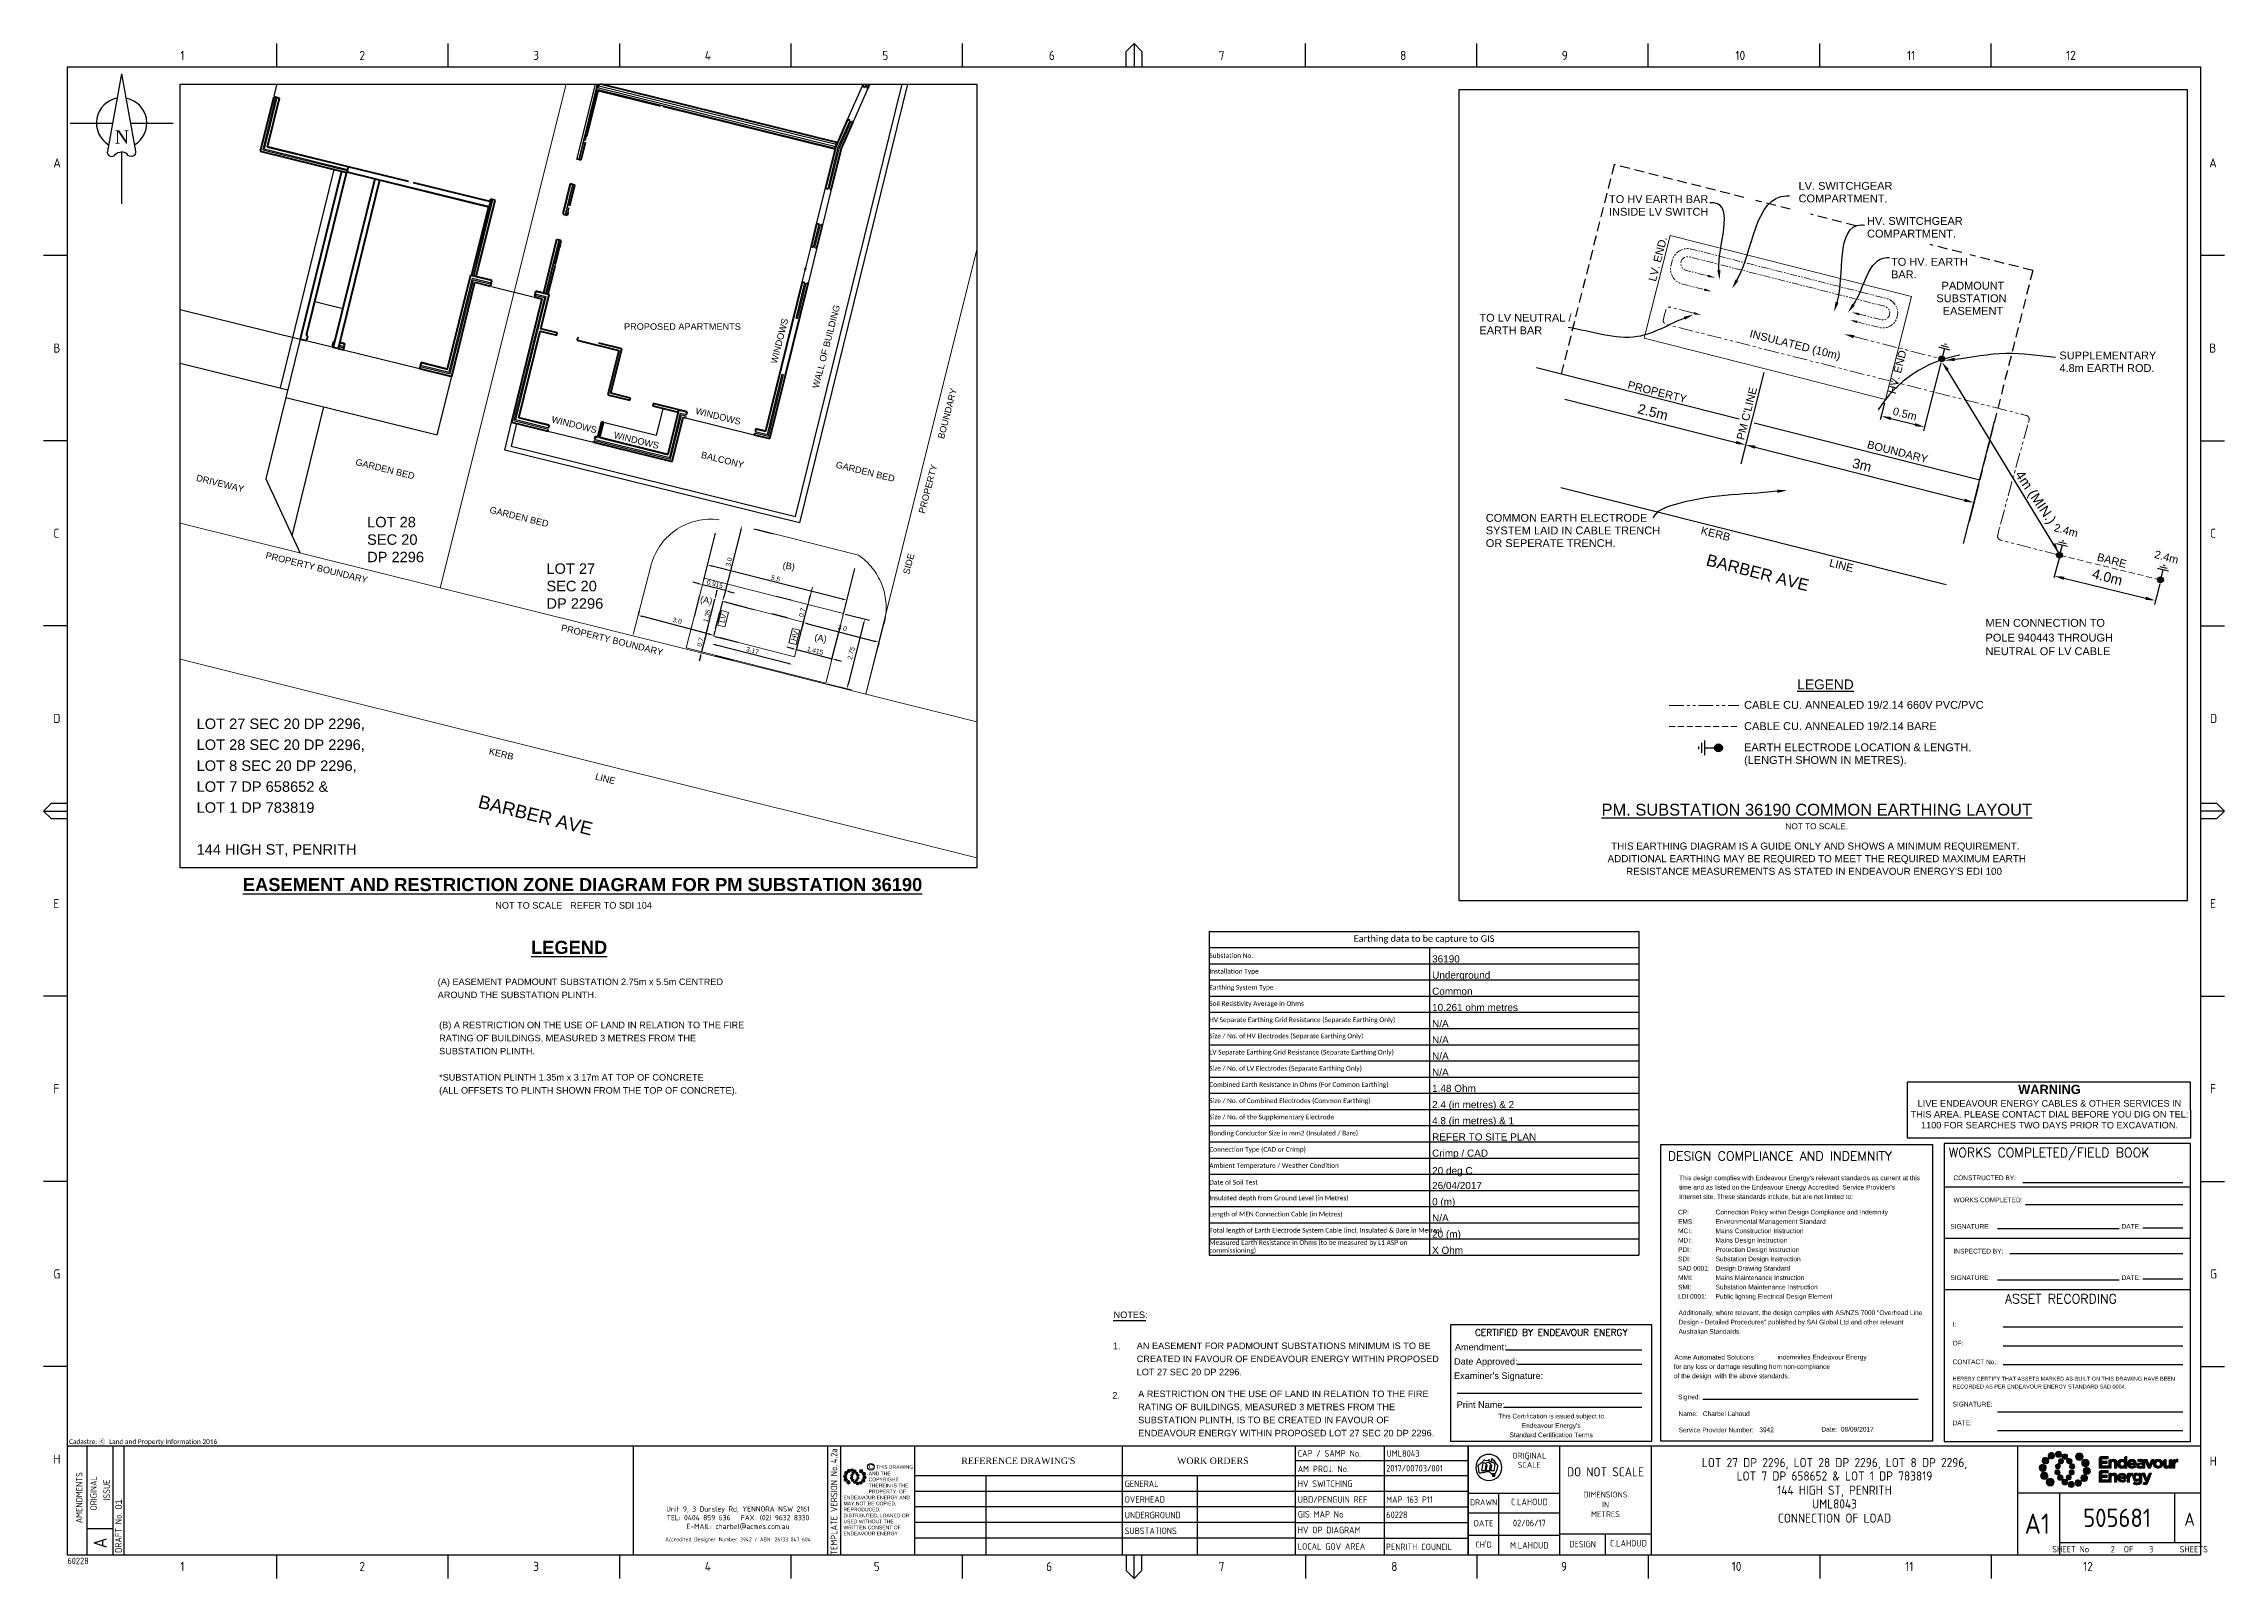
# Paper-space layout 'A1 Page 2' of a CAD drawing. Header units: metres, sheet in millimetres. Extents: x -21 to 813, y -3 to 583.
import ezdxf
from ezdxf.enums import TextEntityAlignment as Align

# ---------------------------------------------------------------- set-up
doc = ezdxf.new("R2010")
doc.units = ezdxf.units.M
for name, pattern in [('Cable New OH', [6, 4, -2]), ('DASHED', [0.75, 0.5, -0.25]), ('PHANTOM2', [1.25, 0.625, -0.125, 0.125, -0.125, 0.125, -0.125])]:
    doc.linetypes.add(name, pattern=pattern)
doc.layers.get('0').update_dxf_attribs({"color": 6})
for name, color, linetype in [('_User Dimensions', 7, 'Continuous'), ('Earthing_SP_Misc', 7, 'Continuous'), ('Equip_SP_HV_EXT', 7, 'Continuous'), ('Notes', 7, 'Continuous'), ('SupportsUG_SP_EXT', 7, 'Continuous')]:
    doc.layers.add(name, color=color, linetype=linetype)
for name, color, linetype, lineweight in [('Cadastre Buildings_SP_EXT', 9, 'Continuous', 5), ('Cadastre Easements_SP_EXT', 9, 'Continuous', 5), ('Cadastre Land Parcels_SP_EXT', 9, 'Continuous', 5), ('Cadastre Roads_SP_EXT', 9, 'Continuous', 5)]:
    doc.layers.add(name, color=color, linetype=linetype, lineweight=lineweight)
doc.styles.add('Annotative', font='arial.ttf')
doc.styles.add('ARIAL', font='arial.ttf', dxfattribs={"height": 2})
doc.styles.add('Elec', font='romand__.ttf')
doc.styles.add('iecISOCP', font='isocp.shx')
doc.styles.add('iecNAME', font='times.ttf')
doc.styles.add('iecTimesNewRoman', font='times.ttf')
doc.styles.add('ISO3098B', font='ISO3098B.SHX', dxfattribs={"width": 0.9, "height": 2.5})
doc.styles.add('Legend', font='calibri.ttf')
doc.styles.get("Standard").update_dxf_attribs({"font": 'arial.ttf'})
doc.dimstyles.new('Dimensions', dxfattribs={"dimtxt": 1.26, "dimasz": 0.6, "dimexe": 1.25, "dimexo": 0.625, "dimgap": 1.25, "dimtad": 0, "dimdec": 1, "dimzin": 12, "dimdsep": 46, "dimtxsty": 'Annotative', "dimcen": 0, "dimclrd": 7, "dimclrt": 7, "dimadec": 0, "dimazin": 0, "dimtfac": 1, "dimtdec": 1, "dimtix": 1, "dimtmove": 0, "dimatfit": 3, "dimfxl": 1, "dimtvp": 0.75, "dimtolj": 1, "dimtzin": 0, "dimarcsym": 0})
doc.dimstyles.get("Standard").update_dxf_attribs({"dimtxt": 0.18, "dimasz": 0.18, "dimexe": 0.18, "dimexo": 0.0625, "dimgap": 0.09, "dimtad": 0, "dimtih": 1, "dimtoh": 1, "dimdec": 4, "dimzin": 0, "dimdsep": 46, "dimtxsty": 'Standard', "dimcen": 0.09, "dimadec": 0, "dimazin": 0, "dimtfac": 1, "dimtdec": 4, "dimtofl": 0, "dimtmove": 0, "dimatfit": 3, "dimfxl": 1, "dimtolj": 1, "dimtzin": 0, "dimarcsym": 0})

psp = doc.layouts.new('A1 Page 2')

# ---------------------------------------------------------------- texts
at = {"color": 7, "lineweight": -3}
for s, p in [('1.', (388.08, 87.03)), ('2.', (387.84, 68.13))]:
    psp.add_text(s, height=2.5, dxfattribs=at).set_placement(p, align=Align.TOP_LEFT)
at = {"layer": 'Equip_SP_HV_EXT', "lineweight": 0, "insert": (388.33, 98.94), "char_height": 2.5, "width": 13.0511, "attachment_point": 1}
psp.add_mtext('NOTES:\\P', dxfattribs=at)
at = {"layer": 'Notes', "attachment_point": 1, "style": 'ARIAL'}
for s, insert, char_height, width in [('{\\fArial|b1|i0|c0|p34;\\LEASEMENT AND RESTRICTION ZONE DIAGRAM FOR PM SUBSTATION 36190}', (55.6, 264.58), 5, 264.9121), ('NOT TO SCALE', (152.04, 255.39), 2.5, 148.0822), ('REFER TO SDI 104', (180.68, 255.39), 2.5, 148.0822), ('{\\fArial|b1|i0|c0|p34;\\LLEGEND}', (165.72, 240.59), 5, 148.0822)]:
    psp.add_mtext(s, dxfattribs=dict(at, insert=insert, char_height=char_height, width=width))
at = {"layer": 'Notes', "color": 7, "lineweight": -3, "char_height": 2.5, "attachment_point": 1, "line_spacing_factor": 1.2}
for s, insert, width in [('(A) EASEMENT PADMOUNT SUBSTATION 2.75m x 5.5m CENTRED\\PAROUND THE SUBSTATION PLINTH.', (130.05, 226.17), 121.9982), ('(B) A RESTRICTION ON THE USE OF LAND IN RELATION TO THE FIRE RATING OF BUILDINGS, MEASURED 3 METRES FROM THE SUBSTATION PLINTH.\\P\\P*SUBSTATION PLINTH 1.35m x 3.17m AT TOP OF CONCRETE\\P(ALL OFFSETS TO PLINTH SHOWN FROM THE TOP OF CONCRETE).', (130.59, 209.68), 116.4421), ('AN EASEMENT FOR PADMOUNT SUBSTATIONS MINIMUM IS TO BE CREATED IN FAVOUR OF ENDEAVOUR ENERGY WITHIN PROPOSED LOT 27 SEC 20 DP 2296. ', (397.17, 87.09), 121.9982), ('A RESTRICTION ON THE USE OF LAND IN RELATION TO THE FIRE RATING OF BUILDINGS, MEASURED 3 METRES FROM THE SUBSTATION PLINTH, IS TO BE CREATED IN FAVOUR OF ENDEAVOUR ENERGY WITHIN PROPOSED LOT 27 SEC 20 DP 2296.', (397.72, 68.74), 115.0696)]:
    psp.add_mtext(s, dxfattribs=dict(at, insert=insert, width=width))

# ---------------------------------------------------------------- blocks, each defined once
blk = doc.blocks.new('NorthPnt 11(NP11)')
for p, q in [((-19.7, 0.02), (-3.49, 0)), ((3.32, 0), (19.7, -0.02)), ((-0.08, -10.94), (-0.08, -30.8))]:
    blk.add_line(p, q)
for points in [[(-0.08, 18.81), (-5.43, -10.68, 0.877048), (-2.29, -11.9, -0.1543), (-0.08, -10.94, 0.090511)], [(-0.08, 18.81), (5.26, -10.68, -0.877048), (2.13, -11.9, 0.1543), (-0.08, -10.94, -0.090511)]]:
    blk.add_lwpolyline(points, format="xyb")
for start, end in [(100.5988, 238.86433), (300.09942, 80.43745)]:
    blk.add_arc((0, 0), 9.64, start, end)
at = {"color": 7, "style": 'iecNAME'}
blk.add_text('N', height=5.02, dxfattribs=at).set_placement((-2.62, -7.82))
blk = doc.blocks.new('A$C30A46249')
at = {"color": 7, "lineweight": -3, "insert": (6.92, 4.97), "char_height": 1.79, "attachment_point": 7, "line_spacing_factor": 1.2}
blk.add_mtext('{\\fCalibri|b0|i0|c0|p34;\\C256;Cadastre: \\fMS Gothic|b0|i0|c128|p49;\\C250;\\c2236962;Ⓒ\\fMS Gothic|b0|i0|c0|p49; \\fCalibri|b0|i0|c0|p34;\\C256;Land and Property Information 2016}', dxfattribs=at)
blk = doc.blocks.new('EE_LOGO_SMALL')
at = {"layer": 'Notes'}
h = blk.add_hatch(color=256, dxfattribs=at)
edge = h.paths.add_edge_path()
edge.add_spline(control_points=[(-8.4, 2), (-9.2, 2), (-9.8, 1.4), (-9.8, 0.7), (-9.9, -0.1), (-9.3, -0.7), (-8.6, -0.8), (-7.8, -0.8), (-7.2, -0.2), (-7.1, 0.5), (-7.1, 1.3), (-7.7, 1.9), (-8.4, 2)], knot_values=[0, 0, 0, 0, 1, 1, 1, 2, 2, 2, 3, 3, 3, 4, 4, 4, 4], degree=3, periodic=0)
h = blk.add_hatch(color=256, dxfattribs=at)
edge = h.paths.add_edge_path()
edge.add_spline(control_points=[(-6.8, 4.5), (-7.4, 4.8), (-8.2, 4.6), (-8.6, 4), (-8.9, 3.4), (-8.7, 2.6), (-8.1, 2.2), (-7.5, 1.9), (-6.7, 2.1), (-6.3, 2.7), (-6, 3.3), (-6.2, 4.1), (-6.8, 4.5)], knot_values=[0, 0, 0, 0, 1, 1, 1, 2, 2, 2, 3, 3, 3, 4, 4, 4, 4], degree=3, periodic=0)
h = blk.add_hatch(color=256, dxfattribs=at)
edge = h.paths.add_edge_path()
edge.add_spline(control_points=[(-4.2, 5.9), (-4.6, 6.5), (-5.3, 6.6), (-5.9, 6.3), (-6.4, 5.9), (-6.6, 5.1), (-6.2, 4.6), (-5.9, 4), (-5.1, 3.8), (-4.6, 4.2), (-4, 4.6), (-3.8, 5.3), (-4.2, 5.9)], knot_values=[0, 0, 0, 0, 1, 1, 1, 2, 2, 2, 3, 3, 3, 4, 4, 4, 4], degree=3, periodic=0)
h = blk.add_hatch(color=256, dxfattribs=at)
edge = h.paths.add_edge_path()
edge.add_spline(control_points=[(-1.3, 5.9), (-1.4, 6.5), (-2, 7), (-2.6, 6.9), (-3.3, 6.9), (-3.7, 6.3), (-3.7, 5.6), (-3.6, 5), (-3, 4.5), (-2.4, 4.6), (-1.7, 4.7), (-1.3, 5.2), (-1.3, 5.9)], knot_values=[0, 0, 0, 0, 1, 1, 1, 2, 2, 2, 3, 3, 3, 4, 4, 4, 4], degree=3, periodic=0)
h = blk.add_hatch(color=256, dxfattribs=at)
edge = h.paths.add_edge_path()
edge.add_spline(control_points=[(-2.5, 2.1), (-3, 2.2), (-3.5, 1.9), (-3.6, 1.3), (-3.7, 0.8), (-3.4, 0.3), (-2.9, 0.2), (-2.4, 0.1), (-1.9, 0.4), (-1.8, 0.9), (-1.7, 1.5), (-2, 2), (-2.5, 2.1)], knot_values=[0, 0, 0, 0, 1, 1, 1, 2, 2, 2, 3, 3, 3, 4, 4, 4, 4], degree=3, periodic=0)
h = blk.add_hatch(color=256, dxfattribs=at)
edge = h.paths.add_edge_path()
edge.add_spline(control_points=[(1, 4.9), (1, 4.3), (0.5, 3.8), (-0.1, 3.8), (-0.7, 3.8), (-1.2, 4.3), (-1.2, 4.9), (-1.2, 5.5), (-0.7, 6), (-0.1, 6), (0.5, 6), (1, 5.5), (1, 4.9)], knot_values=[0, 0, 0, 0, 1, 1, 1, 2, 2, 2, 3, 3, 3, 4, 4, 4, 4], degree=3, periodic=0)
edge = h.paths.add_edge_path()
edge.add_spline(control_points=[(-1.4, 4), (-1.9, 4.1), (-2.4, 3.8), (-2.5, 3.3), (-2.6, 2.7), (-2.3, 2.2), (-1.8, 2.1), (-1.3, 2), (-0.7, 2.3), (-0.6, 2.9), (-0.5, 3.4), (-0.9, 3.9), (-1.4, 4)], knot_values=[0, 0, 0, 0, 1, 1, 1, 2, 2, 2, 3, 3, 3, 4, 4, 4, 4], degree=3, periodic=0)
h = blk.add_hatch(color=256, dxfattribs=at)
edge = h.paths.add_edge_path()
edge.add_spline(control_points=[(2.3, 2.4), (2.8, 2.8), (2.8, 3.4), (2.4, 3.9), (2, 4.3), (1.4, 4.3), (0.9, 3.9), (0.5, 3.6), (0.5, 2.9), (0.9, 2.5), (1.2, 2), (1.9, 2), (2.3, 2.4)], knot_values=[0, 0, 0, 0, 1, 1, 1, 2, 2, 2, 3, 3, 3, 4, 4, 4, 4], degree=3, periodic=0)
edge = h.paths.add_edge_path()
edge.add_spline(control_points=[(1, 4.9), (1, 4.3), (0.5, 3.8), (-0.1, 3.8), (-0.7, 3.8), (-1.2, 4.3), (-1.2, 4.9), (-1.2, 5.5), (-0.7, 6), (-0.1, 6), (0.5, 6), (1, 5.5), (1, 4.9)], knot_values=[0, 0, 0, 0, 1, 1, 1, 2, 2, 2, 3, 3, 3, 4, 4, 4, 4], degree=3, periodic=0)
h = blk.add_hatch(color=256, dxfattribs=at)
edge = h.paths.add_edge_path()
edge.add_spline(control_points=[(1, 4.9), (1, 4.3), (0.5, 3.8), (-0.1, 3.8), (-0.7, 3.8), (-1.2, 4.3), (-1.2, 4.9), (-1.2, 5.5), (-0.7, 6), (-0.1, 6), (0.5, 6), (1, 5.5), (1, 4.9)], knot_values=[0, 0, 0, 0, 1, 1, 1, 2, 2, 2, 3, 3, 3, 4, 4, 4, 4], degree=3, periodic=0)
edge = h.paths.add_edge_path(flags=16)
edge.add_spline(control_points=[(1, 4.9), (1, 4.3), (0.5, 3.8), (-0.1, 3.8), (-0.7, 3.8), (-1.2, 4.3), (-1.2, 4.9), (-1.2, 5.5), (-0.7, 6), (-0.1, 6), (0.5, 6), (1, 5.5), (1, 4.9)], knot_values=[0, 0, 0, 0, 1, 1, 1, 2, 2, 2, 3, 3, 3, 4, 4, 4, 4], degree=3, periodic=0)
h = blk.add_hatch(color=256, dxfattribs=at)
edge = h.paths.add_edge_path()
edge.add_spline(control_points=[(3, 0.2), (3.5, 0.3), (3.8, 0.9), (3.7, 1.4), (3.6, 1.9), (3, 2.3), (2.5, 2.1), (1.9, 2), (1.6, 1.4), (1.8, 0.9), (1.9, 0.4), (2.5, 0.1), (3, 0.2)], knot_values=[0, 0, 0, 0, 1, 1, 1, 2, 2, 2, 3, 3, 3, 4, 4, 4, 4], degree=3, periodic=0)
h = blk.add_hatch(color=256, dxfattribs=at)
edge = h.paths.add_edge_path()
edge.add_spline(control_points=[(7, 4.9), (7, 4), (6.3, 3.4), (5.5, 3.4), (4.6, 3.4), (4, 4), (4, 4.9), (4, 5.7), (4.6, 6.4), (5.5, 6.4), (6.3, 6.4), (7, 5.7), (7, 4.9)], knot_values=[0, 0, 0, 0, 1, 1, 1, 2, 2, 2, 3, 3, 3, 4, 4, 4, 4], degree=3, periodic=0)
h = blk.add_hatch(color=256, dxfattribs=at)
edge = h.paths.add_edge_path()
edge.add_spline(control_points=[(8.4, 1.1), (9.1, 1.5), (9.4, 2.3), (9.1, 3), (8.8, 3.7), (7.9, 4.1), (7.2, 3.8), (6.5, 3.4), (6.2, 2.6), (6.5, 1.9), (6.8, 1.2), (7.7, 0.8), (8.4, 1.1)], knot_values=[0, 0, 0, 0, 1, 1, 1, 2, 2, 2, 3, 3, 3, 4, 4, 4, 4], degree=3, periodic=0)
h = blk.add_hatch(color=256, dxfattribs=at)
edge = h.paths.add_edge_path()
edge.add_spline(control_points=[(8.3, -1.9), (9, -1.9), (9.7, -1.4), (9.7, -0.6), (9.7, 0.1), (9.2, 0.8), (8.4, 0.8), (7.7, 0.8), (7, 0.3), (7, -0.5), (6.9, -1.2), (7.5, -1.9), (8.3, -1.9)], knot_values=[0, 0, 0, 0, 1, 1, 1, 2, 2, 2, 3, 3, 3, 4, 4, 4, 4], degree=3, periodic=0)
h = blk.add_hatch(color=256, dxfattribs=at)
edge = h.paths.add_edge_path()
edge.add_spline(control_points=[(-8.5, -1.1), (-9.2, -1.4), (-9.6, -2.3), (-9.3, -3), (-8.9, -3.7), (-8.1, -4), (-7.4, -3.7), (-6.7, -3.4), (-6.3, -2.5), (-6.6, -1.8), (-7, -1.1), (-7.8, -0.8), (-8.5, -1.1)], knot_values=[0, 0, 0, 0, 1, 1, 1, 2, 2, 2, 3, 3, 3, 4, 4, 4, 4], degree=3, periodic=0)
h = blk.add_hatch(color=256, dxfattribs=at)
edge = h.paths.add_edge_path()
edge.add_spline(control_points=[(-7.1, -4.8), (-7.1, -4), (-6.5, -3.3), (-5.6, -3.3), (-4.8, -3.3), (-4.1, -4), (-4.1, -4.8), (-4.1, -5.7), (-4.8, -6.3), (-5.6, -6.3), (-6.5, -6.3), (-7.1, -5.7), (-7.1, -4.8)], knot_values=[0, 0, 0, 0, 1, 1, 1, 2, 2, 2, 3, 3, 3, 4, 4, 4, 4], degree=3, periodic=0)
h = blk.add_hatch(color=256, dxfattribs=at)
edge = h.paths.add_edge_path()
edge.add_spline(control_points=[(-3.1, -0.2), (-3.7, -0.3), (-4, -0.8), (-3.8, -1.4), (-3.7, -1.9), (-3.2, -2.2), (-2.6, -2.1), (-2.1, -1.9), (-1.8, -1.4), (-1.9, -0.9), (-2.1, -0.3), (-2.6, 0), (-3.1, -0.2)], knot_values=[0, 0, 0, 0, 1, 1, 1, 2, 2, 2, 3, 3, 3, 4, 4, 4, 4], degree=3, periodic=0)
h = blk.add_hatch(color=256, dxfattribs=at)
edge = h.paths.add_edge_path()
edge.add_spline(control_points=[(-2.5, -2.3), (-2.9, -2.7), (-3, -3.4), (-2.6, -3.8), (-2.2, -4.2), (-1.5, -4.3), (-1.1, -3.9), (-0.7, -3.5), (-0.6, -2.8), (-1, -2.4), (-1.4, -2), (-2, -1.9), (-2.5, -2.3)], knot_values=[0, 0, 0, 0, 1, 1, 1, 2, 2, 2, 3, 3, 3, 4, 4, 4, 4], degree=3, periodic=0)
h = blk.add_hatch(color=256, dxfattribs=at)
edge = h.paths.add_edge_path()
edge.add_spline(control_points=[(-1.2, -4.8), (-1.2, -4.2), (-0.7, -3.7), (-0.1, -3.7), (0.5, -3.7), (1, -4.2), (1, -4.8), (1, -5.4), (0.5, -5.9), (-0.1, -5.9), (-0.7, -5.9), (-1.2, -5.4), (-1.2, -4.8)], knot_values=[0, 0, 0, 0, 1, 1, 1, 2, 2, 2, 3, 3, 3, 4, 4, 4, 4], degree=3, periodic=0)
h = blk.add_hatch(color=256, dxfattribs=at)
edge = h.paths.add_edge_path()
edge.add_spline(control_points=[(1.2, -3.9), (1.7, -4.1), (2.2, -3.7), (2.3, -3.2), (2.5, -2.7), (2.1, -2.2), (1.6, -2.1), (1.1, -2), (0.6, -2.3), (0.5, -2.8), (0.4, -3.3), (0.7, -3.8), (1.2, -3.9)], knot_values=[0, 0, 0, 0, 1, 1, 1, 2, 2, 2, 3, 3, 3, 4, 4, 4, 4], degree=3, periodic=0)
h = blk.add_hatch(color=256, dxfattribs=at)
edge = h.paths.add_edge_path()
edge.add_spline(control_points=[(1.2, -5.8), (1.3, -6.5), (1.8, -6.9), (2.5, -6.9), (3.1, -6.8), (3.6, -6.2), (3.5, -5.6), (3.4, -5), (2.9, -4.5), (2.2, -4.6), (1.6, -4.6), (1.1, -5.2), (1.2, -5.8)], knot_values=[0, 0, 0, 0, 1, 1, 1, 2, 2, 2, 3, 3, 3, 4, 4, 4, 4], degree=3, periodic=0)
h = blk.add_hatch(color=256, dxfattribs=at)
edge = h.paths.add_edge_path()
edge.add_spline(control_points=[(2.4, -2), (2.9, -2.1), (3.4, -1.8), (3.5, -1.3), (3.6, -0.8), (3.3, -0.3), (2.8, -0.2), (2.2, -0.1), (1.7, -0.4), (1.6, -0.9), (1.5, -1.4), (1.8, -1.9), (2.4, -2)], knot_values=[0, 0, 0, 0, 1, 1, 1, 2, 2, 2, 3, 3, 3, 4, 4, 4, 4], degree=3, periodic=0)
h = blk.add_hatch(color=256, dxfattribs=at)
edge = h.paths.add_edge_path()
edge.add_spline(control_points=[(4, -5.8), (4.4, -6.4), (5.2, -6.6), (5.7, -6.2), (6.3, -5.8), (6.5, -5.1), (6.1, -4.5), (5.7, -4), (5, -3.8), (4.4, -4.2), (3.8, -4.5), (3.7, -5.3), (4, -5.8)], knot_values=[0, 0, 0, 0, 1, 1, 1, 2, 2, 2, 3, 3, 3, 4, 4, 4, 4], degree=3, periodic=0)
h = blk.add_hatch(color=256, dxfattribs=at)
edge = h.paths.add_edge_path()
edge.add_spline(control_points=[(6.7, -4.4), (7.3, -4.8), (8.1, -4.6), (8.4, -4), (8.8, -3.3), (8.6, -2.6), (8, -2.2), (7.3, -1.8), (6.6, -2.1), (6.2, -2.7), (5.8, -3.3), (6, -4.1), (6.7, -4.4)], knot_values=[0, 0, 0, 0, 1, 1, 1, 2, 2, 2, 3, 3, 3, 4, 4, 4, 4], degree=3, periodic=0)
at = {"layer": 'Notes', "lineweight": 0}
for points in [[(1.8, 2.1), (1.8, 2.1)], [(-2, -2.1), (-2, -2.1)]]:
    blk.add_lwpolyline(points, dxfattribs=at)
for points in [[(-8.4, 2), (-9.2, 2), (-9.8, 1.4), (-9.8, 0.7), (-9.9, -0.1), (-9.3, -0.7), (-8.6, -0.8), (-7.8, -0.8), (-7.2, -0.2), (-7.1, 0.5), (-7.1, 1.3), (-7.7, 1.9), (-8.4, 2)], [(-6.8, 4.5), (-7.4, 4.8), (-8.2, 4.6), (-8.6, 4), (-8.9, 3.4), (-8.7, 2.6), (-8.1, 2.2), (-7.5, 1.9), (-6.7, 2.1), (-6.3, 2.7), (-6, 3.3), (-6.2, 4.1), (-6.8, 4.5)], [(-4.2, 5.9), (-4.6, 6.5), (-5.3, 6.6), (-5.9, 6.3), (-6.4, 5.9), (-6.6, 5.1), (-6.2, 4.6), (-5.9, 4), (-5.1, 3.8), (-4.6, 4.2), (-4, 4.6), (-3.8, 5.3), (-4.2, 5.9)], [(-1.3, 5.9), (-1.4, 6.5), (-2, 7), (-2.6, 6.9), (-3.3, 6.9), (-3.7, 6.3), (-3.7, 5.6), (-3.6, 5), (-3, 4.5), (-2.4, 4.6), (-1.7, 4.7), (-1.3, 5.2), (-1.3, 5.9)], [(-2.5, 2.1), (-3, 2.2), (-3.5, 1.9), (-3.6, 1.3), (-3.7, 0.8), (-3.4, 0.3), (-2.9, 0.2), (-2.4, 0.1), (-1.9, 0.4), (-1.8, 0.9), (-1.7, 1.5), (-2, 2), (-2.5, 2.1)], [(-1.4, 4), (-1.9, 4.1), (-2.4, 3.8), (-2.5, 3.3), (-2.6, 2.7), (-2.3, 2.2), (-1.8, 2.1), (-1.3, 2), (-0.7, 2.3), (-0.6, 2.9), (-0.5, 3.4), (-0.9, 3.9), (-1.4, 4)], [(1, 4.9), (1, 4.3), (0.5, 3.8), (-0.1, 3.8), (-0.7, 3.8), (-1.2, 4.3), (-1.2, 4.9), (-1.2, 5.5), (-0.7, 6), (-0.1, 6), (0.5, 6), (1, 5.5), (1, 4.9)], [(1, 4.9), (1, 4.3), (0.5, 3.8), (-0.1, 3.8), (-0.7, 3.8), (-1.2, 4.3), (-1.2, 4.9), (-1.2, 5.5), (-0.7, 6), (-0.1, 6), (0.5, 6), (1, 5.5), (1, 4.9)], [(2.3, 2.4), (2.8, 2.8), (2.8, 3.4), (2.4, 3.9), (2, 4.3), (1.4, 4.3), (0.9, 3.9), (0.5, 3.6), (0.5, 2.9), (0.9, 2.5), (1.2, 2), (1.9, 2), (2.3, 2.4)], [(3, 0.2), (3.5, 0.3), (3.8, 0.9), (3.7, 1.4), (3.6, 1.9), (3, 2.3), (2.5, 2.1), (1.9, 2), (1.6, 1.4), (1.8, 0.9), (1.9, 0.4), (2.5, 0.1), (3, 0.2)], [(7, 4.9), (7, 4), (6.3, 3.4), (5.5, 3.4), (4.6, 3.4), (4, 4), (4, 4.9), (4, 5.7), (4.6, 6.4), (5.5, 6.4), (6.3, 6.4), (7, 5.7), (7, 4.9)], [(8.4, 1.1), (9.1, 1.5), (9.4, 2.3), (9.1, 3), (8.8, 3.7), (7.9, 4.1), (7.2, 3.8), (6.5, 3.4), (6.2, 2.6), (6.5, 1.9), (6.8, 1.2), (7.7, 0.8), (8.4, 1.1)], [(8.3, -1.9), (9, -1.9), (9.7, -1.4), (9.7, -0.6), (9.7, 0.1), (9.2, 0.8), (8.4, 0.8), (7.7, 0.8), (7, 0.3), (7, -0.5), (6.9, -1.2), (7.5, -1.9), (8.3, -1.9)], [(-8.5, -1.1), (-9.2, -1.4), (-9.6, -2.3), (-9.3, -3), (-8.9, -3.7), (-8.1, -4), (-7.4, -3.7), (-6.7, -3.4), (-6.3, -2.5), (-6.6, -1.8), (-7, -1.1), (-7.8, -0.8), (-8.5, -1.1)], [(-7.1, -4.8), (-7.1, -4), (-6.5, -3.3), (-5.6, -3.3), (-4.8, -3.3), (-4.1, -4), (-4.1, -4.8), (-4.1, -5.7), (-4.8, -6.3), (-5.6, -6.3), (-6.5, -6.3), (-7.1, -5.7), (-7.1, -4.8)], [(-3.1, -0.2), (-3.7, -0.3), (-4, -0.8), (-3.8, -1.4), (-3.7, -1.9), (-3.2, -2.2), (-2.6, -2.1), (-2.1, -1.9), (-1.8, -1.4), (-1.9, -0.9), (-2.1, -0.3), (-2.6, 0), (-3.1, -0.2)], [(-2.5, -2.3), (-2.9, -2.7), (-3, -3.4), (-2.6, -3.8), (-2.2, -4.2), (-1.5, -4.3), (-1.1, -3.9), (-0.7, -3.5), (-0.6, -2.8), (-1, -2.4), (-1.4, -2), (-2, -1.9), (-2.5, -2.3)], [(-1.2, -4.8), (-1.2, -4.2), (-0.7, -3.7), (-0.1, -3.7), (0.5, -3.7), (1, -4.2), (1, -4.8), (1, -5.4), (0.5, -5.9), (-0.1, -5.9), (-0.7, -5.9), (-1.2, -5.4), (-1.2, -4.8)], [(1.2, -3.9), (1.7, -4.1), (2.2, -3.7), (2.3, -3.2), (2.5, -2.7), (2.1, -2.2), (1.6, -2.1), (1.1, -2), (0.6, -2.3), (0.5, -2.8), (0.4, -3.3), (0.7, -3.8), (1.2, -3.9)], [(1.2, -5.8), (1.3, -6.5), (1.8, -6.9), (2.5, -6.9), (3.1, -6.8), (3.6, -6.2), (3.5, -5.6), (3.4, -5), (2.9, -4.5), (2.2, -4.6), (1.6, -4.6), (1.1, -5.2), (1.2, -5.8)], [(2.4, -2), (2.9, -2.1), (3.4, -1.8), (3.5, -1.3), (3.6, -0.8), (3.3, -0.3), (2.8, -0.2), (2.2, -0.1), (1.7, -0.4), (1.6, -0.9), (1.5, -1.4), (1.8, -1.9), (2.4, -2)], [(4, -5.8), (4.4, -6.4), (5.2, -6.6), (5.7, -6.2), (6.3, -5.8), (6.5, -5.1), (6.1, -4.5), (5.7, -4), (5, -3.8), (4.4, -4.2), (3.8, -4.5), (3.7, -5.3), (4, -5.8)], [(6.7, -4.4), (7.3, -4.8), (8.1, -4.6), (8.4, -4), (8.8, -3.3), (8.6, -2.6), (8, -2.2), (7.3, -1.8), (6.6, -2.1), (6.2, -2.7), (5.8, -3.3), (6, -4.1), (6.7, -4.4)]]:
    blk.add_open_spline(points, degree=3, knots=[0, 0, 0, 0, 1, 1, 1, 2, 2, 2, 3, 3, 3, 4, 4, 4, 4], dxfattribs=at)
blk = doc.blocks.new('EE_COPYRIGHT_A1')
at = {"layer": 'Notes'}
blk.add_circle((9.53, -0.82), 1.15, dxfattribs=at)
at = {"xscale": 0.4, "yscale": 0.4, "zscale": 0.4}
blk.add_blockref('EE_LOGO_SMALL', (3.96, -4.29), dxfattribs=at)
at = {"layer": 'Notes', "insert": (0, 0), "char_height": 1.25, "width": 24.1208, "attachment_point": 1, "style": 'ARIAL'}
blk.add_mtext('\\pt8.75;               ^I{\\H1.2x;C } THIS DRAWING\\P\\pi-8.75,l8.75,t8.75,20;       ^IAND THE ^I\\P\\pi0,t8.75;COPYRIGHT\\P\\pi-8.75,t1.25,8.75;^I^ITHEREIN IS THE PROPERTY  OF \\P\\pi0,l0,t1.25;ENDEAVOUR ENERGY AND MAY NOT BE COPIED, REPRODUCED, DISTRIBUTED, LOANED OR USED WITHOUT THE WRITTEN CONSENT OF ENDEAVOUR ENERGY', dxfattribs=at)
blk = doc.blocks.new('EE_LOGO')
h = blk.add_hatch(color=7)
edge = h.paths.add_edge_path()
edge.add_spline(control_points=[(-25.34, 1.94), (-26.08, 1.98), (-26.72, 1.41), (-26.77, 0.66), (-26.81, -0.09), (-26.24, -0.72), (-25.49, -0.77), (-24.74, -0.81), (-24.1, -0.24), (-24.06, 0.51), (-24.02, 1.25), (-24.59, 1.89), (-25.34, 1.94)], knot_values=[0, 0, 0, 0, 1, 1, 1, 2, 2, 2, 3, 3, 3, 4, 4, 4, 4], degree=3, periodic=0)
h = blk.add_hatch(color=7)
edge = h.paths.add_edge_path()
edge.add_spline(control_points=[(-23.73, 4.46), (-24.34, 4.81), (-25.13, 4.61), (-25.49, 3.99), (-25.85, 3.38), (-25.64, 2.59), (-25.03, 2.23), (-24.41, 1.87), (-23.63, 2.08), (-23.27, 2.69), (-22.91, 3.31), (-23.12, 4.1), (-23.73, 4.46)], knot_values=[0, 0, 0, 0, 1, 1, 1, 2, 2, 2, 3, 3, 3, 4, 4, 4, 4], degree=3, periodic=0)
h = blk.add_hatch(color=7)
edge = h.paths.add_edge_path()
edge.add_spline(control_points=[(-21.12, 5.87), (-21.48, 6.44), (-22.24, 6.61), (-22.81, 6.24), (-23.37, 5.88), (-23.54, 5.12), (-23.17, 4.55), (-22.81, 3.98), (-22.05, 3.82), (-21.48, 4.19), (-20.92, 4.55), (-20.75, 5.31), (-21.12, 5.87)], knot_values=[0, 0, 0, 0, 1, 1, 1, 2, 2, 2, 3, 3, 3, 4, 4, 4, 4], degree=3, periodic=0)
h = blk.add_hatch(color=7)
edge = h.paths.add_edge_path()
edge.add_spline(control_points=[(-19.43, 2.06), (-19.94, 2.17), (-20.44, 1.84), (-20.55, 1.33), (-20.66, 0.82), (-20.34, 0.32), (-19.83, 0.21), (-19.32, 0.1), (-18.81, 0.42), (-18.71, 0.93), (-18.59, 1.44), (-18.92, 1.95), (-19.43, 2.06)], knot_values=[0, 0, 0, 0, 1, 1, 1, 2, 2, 2, 3, 3, 3, 4, 4, 4, 4], degree=3, periodic=0)
h = blk.add_hatch(color=7)
edge = h.paths.add_edge_path()
edge.add_spline(control_points=[(-18.27, 5.87), (-18.34, 6.5), (-18.91, 6.97), (-19.54, 6.9), (-20.18, 6.84), (-20.65, 6.27), (-20.58, 5.63), (-20.52, 4.99), (-19.95, 4.53), (-19.31, 4.59), (-18.67, 4.66), (-18.21, 5.23), (-18.27, 5.87)], knot_values=[0, 0, 0, 0, 1, 1, 1, 2, 2, 2, 3, 3, 3, 4, 4, 4, 4], degree=3, periodic=0)
h = blk.add_hatch(color=7)
edge = h.paths.add_edge_path()
edge.add_spline(control_points=[(-15.91, 4.86), (-15.91, 4.26), (-16.4, 3.77), (-17, 3.77), (-17.6, 3.77), (-18.08, 4.26), (-18.08, 4.86), (-18.08, 5.46), (-17.6, 5.95), (-17, 5.95), (-16.4, 5.95), (-15.91, 5.46), (-15.91, 4.86)], knot_values=[0, 0, 0, 0, 1, 1, 1, 2, 2, 2, 3, 3, 3, 4, 4, 4, 4], degree=3, periodic=0)
edge = h.paths.add_edge_path()
edge.add_spline(control_points=[(-18.29, 3.97), (-18.8, 4.08), (-19.3, 3.76), (-19.41, 3.25), (-19.52, 2.74), (-19.2, 2.23), (-18.69, 2.12), (-18.18, 2.01), (-17.67, 2.33), (-17.56, 2.84), (-17.45, 3.35), (-17.78, 3.86), (-18.29, 3.97)], knot_values=[0, 0, 0, 0, 1, 1, 1, 2, 2, 2, 3, 3, 3, 4, 4, 4, 4], degree=3, periodic=0)
h = blk.add_hatch(color=7)
edge = h.paths.add_edge_path()
edge.add_spline(control_points=[(-14.59, 2.36), (-14.16, 2.75), (-14.12, 3.41), (-14.51, 3.84), (-14.89, 4.27), (-15.55, 4.31), (-15.99, 3.93), (-16.42, 3.54), (-16.46, 2.88), (-16.07, 2.45), (-15.69, 2.01), (-15.02, 1.98), (-14.59, 2.36)], knot_values=[0, 0, 0, 0, 1, 1, 1, 2, 2, 2, 3, 3, 3, 4, 4, 4, 4], degree=3, periodic=0)
edge = h.paths.add_edge_path()
edge.add_spline(control_points=[(-15.91, 4.86), (-15.91, 4.26), (-16.4, 3.77), (-17, 3.77), (-17.6, 3.77), (-18.08, 4.26), (-18.08, 4.86), (-18.08, 5.46), (-17.6, 5.95), (-17, 5.95), (-16.4, 5.95), (-15.91, 5.46), (-15.91, 4.86)], knot_values=[0, 0, 0, 0, 1, 1, 1, 2, 2, 2, 3, 3, 3, 4, 4, 4, 4], degree=3, periodic=0)
h = blk.add_hatch(color=7)
edge = h.paths.add_edge_path()
edge.add_spline(control_points=[(-15.91, 4.86), (-15.91, 4.26), (-16.4, 3.77), (-17, 3.77), (-17.6, 3.77), (-18.08, 4.26), (-18.08, 4.86), (-18.08, 5.46), (-17.6, 5.95), (-17, 5.95), (-16.4, 5.95), (-15.91, 5.46), (-15.91, 4.86)], knot_values=[0, 0, 0, 0, 1, 1, 1, 2, 2, 2, 3, 3, 3, 4, 4, 4, 4], degree=3, periodic=0)
edge = h.paths.add_edge_path(flags=16)
edge.add_spline(control_points=[(-15.91, 4.86), (-15.91, 4.26), (-16.4, 3.77), (-17, 3.77), (-17.6, 3.77), (-18.08, 4.26), (-18.08, 4.86), (-18.08, 5.46), (-17.6, 5.95), (-17, 5.95), (-16.4, 5.95), (-15.91, 5.46), (-15.91, 4.86)], knot_values=[0, 0, 0, 0, 1, 1, 1, 2, 2, 2, 3, 3, 3, 4, 4, 4, 4], degree=3, periodic=0)
h = blk.add_hatch(color=7)
edge = h.paths.add_edge_path()
edge.add_spline(control_points=[(-13.94, 0.18), (-13.41, 0.32), (-13.09, 0.87), (-13.23, 1.4), (-13.37, 1.93), (-13.92, 2.25), (-14.45, 2.11), (-14.98, 1.97), (-15.3, 1.42), (-15.16, 0.89), (-15.02, 0.36), (-14.47, 0.04), (-13.94, 0.18)], knot_values=[0, 0, 0, 0, 1, 1, 1, 2, 2, 2, 3, 3, 3, 4, 4, 4, 4], degree=3, periodic=0)
h = blk.add_hatch(color=7)
edge = h.paths.add_edge_path()
edge.add_spline(control_points=[(-9.93, 4.86), (-9.93, 4.03), (-10.61, 3.35), (-11.44, 3.35), (-12.28, 3.35), (-12.95, 4.03), (-12.95, 4.86), (-12.95, 5.69), (-12.28, 6.37), (-11.44, 6.37), (-10.61, 6.37), (-9.93, 5.69), (-9.93, 4.86)], knot_values=[0, 0, 0, 0, 1, 1, 1, 2, 2, 2, 3, 3, 3, 4, 4, 4, 4], degree=3, periodic=0)
h = blk.add_hatch(color=7)
edge = h.paths.add_edge_path()
edge.add_spline(control_points=[(-8.55, 1.13), (-7.83, 1.45), (-7.5, 2.29), (-7.82, 3.01), (-8.14, 3.73), (-8.98, 4.06), (-9.7, 3.74), (-10.42, 3.42), (-10.75, 2.58), (-10.43, 1.86), (-10.11, 1.14), (-9.27, 0.81), (-8.55, 1.13)], knot_values=[0, 0, 0, 0, 1, 1, 1, 2, 2, 2, 3, 3, 3, 4, 4, 4, 4], degree=3, periodic=0)
h = blk.add_hatch(color=7)
edge = h.paths.add_edge_path()
edge.add_spline(control_points=[(-8.66, -1.92), (-7.91, -1.96), (-7.27, -1.39), (-7.23, -0.64), (-7.19, 0.1), (-7.76, 0.74), (-8.51, 0.78), (-9.25, 0.83), (-9.89, 0.26), (-9.94, -0.49), (-9.98, -1.24), (-9.41, -1.88), (-8.66, -1.92)], knot_values=[0, 0, 0, 0, 1, 1, 1, 2, 2, 2, 3, 3, 3, 4, 4, 4, 4], degree=3, periodic=0)
h = blk.add_hatch(color=7)
edge = h.paths.add_edge_path()
edge.add_spline(control_points=[(-3.85, 0.44), (-3.85, 0.44), (-3.85, 4.25), (-3.85, 4.3), (-3.85, 4.35), (-3.85, 4.86), (-3.29, 4.86), (-2.74, 4.86), (-0.49, 4.86), (-0.49, 4.86), (-0.49, 4.86), (-0.49, 4), (-0.49, 4), (-0.49, 4), (-2.89, 4), (-2.89, 4), (-2.89, 4), (-2.89, 3.1), (-2.89, 3.1), (-2.89, 3.1), (-0.8, 3.1), (-0.8, 3.1), (-0.8, 3.1), (-0.8, 2.23), (-0.8, 2.23), (-0.8, 2.23), (-2.89, 2.23), (-2.89, 2.23), (-2.89, 2.23), (-2.89, 1.31), (-2.89, 1.31), (-2.89, 1.31), (-0.49, 1.31), (-0.49, 1.31), (-0.49, 1.31), (-0.49, 0.44), (-0.49, 0.44), (-0.49, 0.44), (-3.85, 0.44), (-3.85, 0.44)], knot_values=[0, 0, 0, 0, 1, 1, 1, 2, 2, 2, 3, 3, 3, 4, 4, 4, 5, 5, 5, 6, 6, 6, 7, 7, 7, 8, 8, 8, 9, 9, 9, 10, 10, 10, 11, 11, 11, 12, 12, 12, 13, 13, 13, 13], degree=3, periodic=0)
h = blk.add_hatch(color=7)
edge = h.paths.add_edge_path()
edge.add_spline(control_points=[(1.94, 0.44), (1.94, 0.44), (1.94, 2.33), (1.94, 2.33), (1.94, 2.78), (1.73, 3.02), (1.36, 3.02), (1, 3.02), (0.76, 2.78), (0.76, 2.33), (0.76, 2.33), (0.76, 0.44), (0.76, 0.44), (0.76, 0.44), (-0.2, 0.44), (-0.2, 0.44), (-0.2, 0.44), (-0.2, 3.21), (-0.2, 3.27), (-0.2, 3.33), (-0.2, 3.82), (0.36, 3.82), (0.76, 3.82), (0.76, 3.82), (0.76, 3.82), (0.76, 3.82), (0.76, 3.35), (0.76, 3.35), (0.98, 3.63), (1.27, 3.89), (1.75, 3.89), (2.48, 3.89), (2.9, 3.41), (2.9, 2.63), (2.9, 2.63), (2.9, 0.44), (2.9, 0.44), (2.9, 0.44), (1.94, 0.44), (1.94, 0.44)], knot_values=[0, 0, 0, 0, 1, 1, 1, 2, 2, 2, 3, 3, 3, 4, 4, 4, 5, 5, 5, 6, 6, 6, 7, 7, 7, 8, 8, 8, 9, 9, 9, 10, 10, 10, 11, 11, 11, 12, 12, 12, 13, 13, 13, 13], degree=3, periodic=0)
h = blk.add_hatch(color=7)
edge = h.paths.add_edge_path(flags=16)
edge.add_spline(control_points=[(5.8, 2.13), (5.8, 2.69), (5.43, 3.07), (4.98, 3.07), (4.53, 3.07), (4.15, 2.7), (4.15, 2.13), (4.15, 2.13), (4.15, 2.12), (4.15, 2.12), (4.15, 1.56), (4.53, 1.19), (4.98, 1.19), (5.43, 1.19), (5.8, 1.56), (5.8, 2.12), (5.8, 2.12), (5.8, 2.13), (5.8, 2.13)], knot_values=[0, 0, 0, 0, 1, 1, 1, 2, 2, 2, 3, 3, 3, 4, 4, 4, 5, 5, 5, 6, 6, 6, 6], degree=3, periodic=0)
edge = h.paths.add_edge_path()
edge.add_spline(control_points=[(5.79, 0.44), (5.79, 0.44), (5.79, 0.92), (5.79, 0.92), (5.55, 0.6), (5.23, 0.37), (4.73, 0.37), (3.94, 0.37), (3.19, 0.99), (3.19, 2.12), (3.19, 2.12), (3.19, 2.13), (3.19, 2.13), (3.19, 3.26), (3.93, 3.88), (4.73, 3.88), (5.24, 3.88), (5.56, 3.65), (5.79, 3.38), (5.79, 3.38), (5.79, 4.27), (5.79, 4.3), (5.79, 4.34), (5.79, 4.86), (6.34, 4.86), (6.73, 4.86), (6.75, 4.86), (6.75, 4.86), (6.75, 4.86), (6.75, 0.44), (6.75, 0.44), (6.75, 0.44), (5.79, 0.44), (5.79, 0.44)], knot_values=[0, 0, 0, 0, 1, 1, 1, 2, 2, 2, 3, 3, 3, 4, 4, 4, 5, 5, 5, 6, 6, 6, 7, 7, 7, 8, 8, 8, 9, 9, 9, 10, 10, 10, 11, 11, 11, 11], degree=3, periodic=0)
h = blk.add_hatch(color=7)
edge = h.paths.add_edge_path()
edge.add_spline(control_points=[(8.69, 3.89), (7.7, 3.89), (7.01, 3.09), (7.01, 2.13), (7.01, 2.13), (7.01, 2.12), (7.01, 2.12), (7.01, 1.08), (7.77, 0.37), (8.78, 0.37), (9.39, 0.37), (9.85, 0.61), (10.16, 1), (10.16, 1), (9.62, 1.48), (9.62, 1.48), (9.35, 1.24), (9.12, 1.14), (8.79, 1.14), (8.33, 1.13), (8, 1.49), (7.95, 1.86), (7.91, 2.18), (7.93, 2.29), (7.95, 2.43), (8.02, 2.85), (8.29, 3.12), (8.69, 3.12), (9.09, 3.12), (9.34, 2.83), (9.4, 2.4), (9.4, 2.4), (8.14, 2.4), (8.14, 2.4), (8.14, 2.4), (8.12, 1.8), (8.64, 1.8), (9.17, 1.8), (10.32, 1.8), (10.32, 1.8), (10.33, 1.89), (10.34, 1.95), (10.34, 2.04), (10.34, 2.04), (10.34, 2.05), (10.34, 2.05), (10.34, 3.01), (9.82, 3.89), (8.69, 3.89)], knot_values=[0, 0, 0, 0, 1, 1, 1, 2, 2, 2, 3, 3, 3, 4, 4, 4, 5, 5, 5, 6, 6, 6, 7, 7, 7, 8, 8, 8, 9, 9, 9, 10, 10, 10, 11, 11, 11, 12, 12, 12, 13, 13, 13, 14, 14, 14, 15, 15, 15, 16, 16, 16, 16], degree=3, periodic=0)
h = blk.add_hatch(color=7)
edge = h.paths.add_edge_path(flags=16)
edge.add_spline(control_points=[(12.69, 1.8), (12.53, 1.88), (12.31, 1.93), (12.08, 1.93), (11.67, 1.93), (11.42, 1.77), (11.42, 1.46), (11.42, 1.46), (11.42, 1.45), (11.42, 1.45), (11.42, 1.19), (11.63, 1.04), (11.94, 1.04), (12.39, 1.04), (12.69, 1.29), (12.69, 1.63), (12.69, 1.63), (12.69, 1.8), (12.69, 1.8)], knot_values=[0, 0, 0, 0, 1, 1, 1, 2, 2, 2, 3, 3, 3, 4, 4, 4, 5, 5, 5, 6, 6, 6, 6], degree=3, periodic=0)
edge = h.paths.add_edge_path()
edge.add_spline(control_points=[(12.67, 0.44), (12.67, 0.44), (12.67, 0.81), (12.67, 0.81), (12.44, 0.55), (12.12, 0.38), (11.65, 0.38), (11.01, 0.38), (10.49, 0.74), (10.49, 1.41), (10.49, 1.41), (10.49, 1.42), (10.49, 1.42), (10.49, 2.16), (11.05, 2.5), (11.85, 2.5), (12.19, 2.5), (12.44, 2.45), (12.68, 2.37), (12.68, 2.37), (12.68, 2.42), (12.68, 2.42), (12.68, 2.82), (12.43, 3.07), (11.95, 3.07), (11.59, 3.07), (11.33, 3), (11.02, 2.89), (11.02, 2.89), (10.78, 3.62), (10.78, 3.62), (11.15, 3.78), (11.52, 3.89), (12.09, 3.89), (13.14, 3.89), (13.6, 3.35), (13.6, 2.43), (13.6, 2.43), (13.6, 0.44), (13.6, 0.44), (13.6, 0.44), (12.67, 0.44), (12.67, 0.44)], knot_values=[0, 0, 0, 0, 1, 1, 1, 2, 2, 2, 3, 3, 3, 4, 4, 4, 5, 5, 5, 6, 6, 6, 7, 7, 7, 8, 8, 8, 9, 9, 9, 10, 10, 10, 11, 11, 11, 12, 12, 12, 13, 13, 13, 14, 14, 14, 14], degree=3, periodic=0)
h = blk.add_hatch(color=7)
edge = h.paths.add_edge_path()
edge.add_spline(control_points=[(15.71, 0.44), (15.71, 0.44), (14.84, 0.44), (14.84, 0.44), (14.84, 0.44), (13.51, 3.83), (13.51, 3.83), (13.51, 3.83), (14.53, 3.83), (14.53, 3.83), (14.53, 3.83), (15.28, 1.58), (15.28, 1.58), (15.28, 1.58), (15.86, 3.3), (15.86, 3.3), (15.86, 3.3), (16.02, 3.83), (16.4, 3.83), (16.78, 3.83), (17.04, 3.83), (17.04, 3.83), (17.04, 3.83), (15.71, 0.44), (15.71, 0.44)], knot_values=[0, 0, 0, 0, 1, 1, 1, 2, 2, 2, 3, 3, 3, 4, 4, 4, 5, 5, 5, 6, 6, 6, 7, 7, 7, 8, 8, 8, 8], degree=3, periodic=0)
h = blk.add_hatch(color=7)
edge = h.paths.add_edge_path(flags=16)
edge.add_spline(control_points=[(19.52, 2.16), (19.52, 2.66), (19.16, 3.09), (18.63, 3.09), (18.08, 3.09), (17.75, 2.67), (17.75, 2.17), (17.75, 2.17), (17.75, 2.16), (17.75, 2.16), (17.75, 1.66), (18.11, 1.22), (18.64, 1.22), (19.19, 1.22), (19.52, 1.65), (19.52, 2.15), (19.52, 2.15), (19.52, 2.16), (19.52, 2.16)], knot_values=[0, 0, 0, 0, 1, 1, 1, 2, 2, 2, 3, 3, 3, 4, 4, 4, 5, 5, 5, 6, 6, 6, 6], degree=3, periodic=0)
edge = h.paths.add_edge_path()
edge.add_spline(control_points=[(18.63, 0.4), (17.58, 0.4), (16.8, 1.17), (16.8, 2.15), (16.8, 2.15), (16.8, 2.16), (16.8, 2.16), (16.8, 3.13), (17.59, 3.92), (18.64, 3.92), (19.69, 3.92), (20.46, 3.14), (20.46, 2.17), (20.46, 2.17), (20.46, 2.16), (20.46, 2.16), (20.46, 1.19), (19.68, 0.4), (18.63, 0.4)], knot_values=[0, 0, 0, 0, 1, 1, 1, 2, 2, 2, 3, 3, 3, 4, 4, 4, 5, 5, 5, 6, 6, 6, 6], degree=3, periodic=0)
h = blk.add_hatch(color=7)
edge = h.paths.add_edge_path()
edge.add_spline(control_points=[(22.86, 0.44), (22.86, 0.44), (22.86, 0.92), (22.86, 0.92), (22.64, 0.64), (22.36, 0.38), (21.87, 0.38), (21.15, 0.38), (20.72, 0.86), (20.72, 1.63), (20.72, 1.63), (20.72, 3.22), (20.72, 3.27), (20.72, 3.32), (20.72, 3.82), (21.28, 3.82), (21.68, 3.82), (21.68, 3.82), (21.68, 3.82), (21.68, 3.82), (21.68, 1.94), (21.68, 1.94), (21.68, 1.48), (21.9, 1.25), (22.26, 1.25), (22.63, 1.25), (22.86, 1.48), (22.86, 1.94), (22.86, 1.94), (22.86, 3.2), (22.86, 3.27), (22.86, 3.34), (22.87, 3.82), (23.42, 3.82), (23.82, 3.82), (23.82, 3.82), (23.82, 3.82), (23.82, 3.82), (23.82, 0.44), (23.82, 0.44), (23.82, 0.44), (22.86, 0.44), (22.86, 0.44)], knot_values=[0, 0, 0, 0, 1, 1, 1, 2, 2, 2, 3, 3, 3, 4, 4, 4, 5, 5, 5, 6, 6, 6, 7, 7, 7, 8, 8, 8, 9, 9, 9, 10, 10, 10, 11, 11, 11, 12, 12, 12, 13, 13, 13, 14, 14, 14, 14], degree=3, periodic=0)
h = blk.add_hatch(color=7)
edge = h.paths.add_edge_path()
edge.add_spline(control_points=[(26.09, 2.88), (25.46, 2.88), (25.06, 2.5), (25.06, 1.69), (25.06, 1.69), (25.06, 0.44), (25.06, 0.44), (25.06, 0.44), (24.1, 0.44), (24.1, 0.44), (24.1, 0.44), (24.1, 3.24), (24.1, 3.27), (24.1, 3.3), (24.1, 3.83), (24.66, 3.83), (25.22, 3.83), (25.06, 3.83), (25.06, 3.83), (25.06, 3.83), (25.06, 3.14), (25.06, 3.14), (25.26, 3.61), (25.58, 3.91), (26.14, 3.89), (26.14, 3.89), (26.14, 2.88), (26.14, 2.88), (26.14, 2.88), (26.09, 2.88), (26.09, 2.88)], knot_values=[0, 0, 0, 0, 1, 1, 1, 2, 2, 2, 3, 3, 3, 4, 4, 4, 5, 5, 5, 6, 6, 6, 7, 7, 7, 8, 8, 8, 9, 9, 9, 10, 10, 10, 10], degree=3, periodic=0)
h = blk.add_hatch(color=7)
edge = h.paths.add_edge_path()
edge.add_spline(control_points=[(-25.45, -1.11), (-26.17, -1.43), (-26.5, -2.27), (-26.18, -2.99), (-25.86, -3.71), (-25.02, -4.04), (-24.3, -3.72), (-23.58, -3.4), (-23.25, -2.56), (-23.57, -1.84), (-23.88, -1.12), (-24.72, -0.79), (-25.45, -1.11)], knot_values=[0, 0, 0, 0, 1, 1, 1, 2, 2, 2, 3, 3, 3, 4, 4, 4, 4], degree=3, periodic=0)
h = blk.add_hatch(color=7)
edge = h.paths.add_edge_path()
edge.add_spline(control_points=[(-24.06, -4.84), (-24.06, -4.01), (-23.39, -3.33), (-22.55, -3.33), (-21.72, -3.33), (-21.04, -4.01), (-21.04, -4.84), (-21.04, -5.68), (-21.72, -6.35), (-22.55, -6.35), (-23.39, -6.35), (-24.06, -5.68), (-24.06, -4.84)], knot_values=[0, 0, 0, 0, 1, 1, 1, 2, 2, 2, 3, 3, 3, 4, 4, 4, 4], degree=3, periodic=0)
h = blk.add_hatch(color=7)
edge = h.paths.add_edge_path()
edge.add_spline(control_points=[(-20.06, -0.16), (-20.59, -0.3), (-20.9, -0.85), (-20.76, -1.38), (-20.63, -1.91), (-20.08, -2.23), (-19.55, -2.09), (-19.02, -1.95), (-18.7, -1.4), (-18.84, -0.87), (-18.98, -0.34), (-19.52, -0.02), (-20.06, -0.16)], knot_values=[0, 0, 0, 0, 1, 1, 1, 2, 2, 2, 3, 3, 3, 4, 4, 4, 4], degree=3, periodic=0)
h = blk.add_hatch(color=7)
edge = h.paths.add_edge_path()
edge.add_spline(control_points=[(-19.41, -2.34), (-19.84, -2.73), (-19.88, -3.39), (-19.49, -3.82), (-19.1, -4.26), (-18.44, -4.29), (-18.01, -3.91), (-17.58, -3.52), (-17.54, -2.86), (-17.93, -2.43), (-18.31, -2), (-18.97, -1.96), (-19.41, -2.34)], knot_values=[0, 0, 0, 0, 1, 1, 1, 2, 2, 2, 3, 3, 3, 4, 4, 4, 4], degree=3, periodic=0)
h = blk.add_hatch(color=7)
edge = h.paths.add_edge_path()
edge.add_spline(control_points=[(-18.08, -4.84), (-18.08, -4.24), (-17.6, -3.76), (-17, -3.76), (-16.4, -3.76), (-15.91, -4.24), (-15.91, -4.84), (-15.91, -5.44), (-16.4, -5.93), (-17, -5.93), (-17.6, -5.93), (-18.08, -5.44), (-18.08, -4.84)], knot_values=[0, 0, 0, 0, 1, 1, 1, 2, 2, 2, 3, 3, 3, 4, 4, 4, 4], degree=3, periodic=0)
h = blk.add_hatch(color=7)
edge = h.paths.add_edge_path()
edge.add_spline(control_points=[(-15.71, -3.95), (-15.2, -4.06), (-14.69, -3.74), (-14.58, -3.23), (-14.47, -2.72), (-14.8, -2.21), (-15.31, -2.1), (-15.82, -1.99), (-16.32, -2.32), (-16.43, -2.83), (-16.54, -3.34), (-16.22, -3.84), (-15.71, -3.95)], knot_values=[0, 0, 0, 0, 1, 1, 1, 2, 2, 2, 3, 3, 3, 4, 4, 4, 4], degree=3, periodic=0)
h = blk.add_hatch(color=7)
edge = h.paths.add_edge_path()
edge.add_spline(control_points=[(-15.72, -5.85), (-15.66, -6.49), (-15.09, -6.95), (-14.45, -6.89), (-13.81, -6.82), (-13.35, -6.25), (-13.41, -5.62), (-13.48, -4.98), (-14.05, -4.51), (-14.68, -4.58), (-15.33, -4.64), (-15.79, -5.21), (-15.72, -5.85)], knot_values=[0, 0, 0, 0, 1, 1, 1, 2, 2, 2, 3, 3, 3, 4, 4, 4, 4], degree=3, periodic=0)
h = blk.add_hatch(color=7)
edge = h.paths.add_edge_path()
edge.add_spline(control_points=[(-14.57, -2.04), (-14.06, -2.15), (-13.55, -1.83), (-13.44, -1.32), (-13.33, -0.81), (-13.66, -0.3), (-14.17, -0.19), (-14.68, -0.08), (-15.18, -0.4), (-15.29, -0.92), (-15.4, -1.43), (-15.08, -1.93), (-14.57, -2.04)], knot_values=[0, 0, 0, 0, 1, 1, 1, 2, 2, 2, 3, 3, 3, 4, 4, 4, 4], degree=3, periodic=0)
h = blk.add_hatch(color=7)
edge = h.paths.add_edge_path()
edge.add_spline(control_points=[(-12.88, -5.86), (-12.52, -6.43), (-11.76, -6.59), (-11.19, -6.23), (-10.62, -5.86), (-10.46, -5.1), (-10.82, -4.53), (-11.19, -3.97), (-11.95, -3.8), (-12.51, -4.17), (-13.08, -4.53), (-13.25, -5.29), (-12.88, -5.86)], knot_values=[0, 0, 0, 0, 1, 1, 1, 2, 2, 2, 3, 3, 3, 4, 4, 4, 4], degree=3, periodic=0)
h = blk.add_hatch(color=7)
edge = h.paths.add_edge_path()
edge.add_spline(control_points=[(-10.27, -4.44), (-9.65, -4.79), (-8.86, -4.59), (-8.51, -3.97), (-8.15, -3.36), (-8.36, -2.57), (-8.97, -2.22), (-9.58, -1.86), (-10.37, -2.06), (-10.73, -2.68), (-11.09, -3.29), (-10.88, -4.08), (-10.27, -4.44)], knot_values=[0, 0, 0, 0, 1, 1, 1, 2, 2, 2, 3, 3, 3, 4, 4, 4, 4], degree=3, periodic=0)
h = blk.add_hatch(color=7)
edge = h.paths.add_edge_path()
edge.add_spline(control_points=[(-3.85, -4.84), (-3.85, -4.84), (-3.85, -1.03), (-3.85, -0.98), (-3.85, -0.94), (-3.85, -0.42), (-3.29, -0.42), (-2.74, -0.42), (-0.49, -0.42), (-0.49, -0.42), (-0.49, -0.42), (-0.49, -1.29), (-0.49, -1.29), (-0.49, -1.29), (-2.89, -1.29), (-2.89, -1.29), (-2.89, -1.29), (-2.89, -2.19), (-2.89, -2.19), (-2.89, -2.19), (-0.8, -2.19), (-0.8, -2.19), (-0.8, -2.19), (-0.8, -3.05), (-0.8, -3.05), (-0.8, -3.05), (-2.89, -3.05), (-2.89, -3.05), (-2.89, -3.05), (-2.89, -3.98), (-2.89, -3.98), (-2.89, -3.98), (-0.49, -3.98), (-0.49, -3.98), (-0.49, -3.98), (-0.49, -4.84), (-0.49, -4.84), (-0.49, -4.84), (-3.85, -4.84), (-3.85, -4.84)], knot_values=[0, 0, 0, 0, 1, 1, 1, 2, 2, 2, 3, 3, 3, 4, 4, 4, 5, 5, 5, 6, 6, 6, 7, 7, 7, 8, 8, 8, 9, 9, 9, 10, 10, 10, 11, 11, 11, 12, 12, 12, 13, 13, 13, 13], degree=3, periodic=0)
h = blk.add_hatch(color=7)
edge = h.paths.add_edge_path()
edge.add_spline(control_points=[(1.94, -4.84), (1.94, -4.84), (1.94, -2.96), (1.94, -2.96), (1.94, -2.5), (1.73, -2.27), (1.36, -2.27), (1, -2.27), (0.76, -2.5), (0.76, -2.96), (0.76, -2.96), (0.76, -4.84), (0.76, -4.84), (0.76, -4.84), (-0.2, -4.84), (-0.2, -4.84), (-0.2, -4.84), (-0.2, -2.07), (-0.2, -2.01), (-0.2, -1.96), (-0.2, -1.46), (0.36, -1.46), (0.76, -1.46), (0.76, -1.46), (0.76, -1.46), (0.76, -1.46), (0.76, -1.94), (0.76, -1.94), (0.98, -1.65), (1.27, -1.4), (1.75, -1.4), (2.48, -1.4), (2.9, -1.88), (2.9, -2.65), (2.9, -2.65), (2.9, -4.84), (2.9, -4.84), (2.9, -4.84), (1.94, -4.84), (1.94, -4.84)], knot_values=[0, 0, 0, 0, 1, 1, 1, 2, 2, 2, 3, 3, 3, 4, 4, 4, 5, 5, 5, 6, 6, 6, 7, 7, 7, 8, 8, 8, 9, 9, 9, 10, 10, 10, 11, 11, 11, 12, 12, 12, 13, 13, 13, 13], degree=3, periodic=0)
h = blk.add_hatch(color=7)
edge = h.paths.add_edge_path()
edge.add_spline(control_points=[(4.87, -1.4), (3.88, -1.4), (3.19, -2.19), (3.19, -3.16), (3.19, -3.16), (3.19, -3.17), (3.19, -3.17), (3.19, -4.21), (3.94, -4.92), (4.96, -4.92), (5.57, -4.92), (6.03, -4.68), (6.34, -4.29), (6.34, -4.29), (5.79, -3.8), (5.79, -3.8), (5.53, -4.05), (5.29, -4.14), (4.97, -4.15), (4.51, -4.16), (4.18, -3.79), (4.13, -3.42), (4.09, -3.1), (4.11, -3), (4.13, -2.86), (4.2, -2.44), (4.47, -2.17), (4.87, -2.17), (5.27, -2.17), (5.52, -2.46), (5.58, -2.89), (5.58, -2.89), (4.32, -2.89), (4.32, -2.89), (4.32, -2.89), (4.29, -3.49), (4.82, -3.49), (5.35, -3.49), (6.5, -3.49), (6.5, -3.49), (6.51, -3.4), (6.51, -3.34), (6.51, -3.25), (6.51, -3.25), (6.51, -3.23), (6.51, -3.23), (6.51, -2.27), (6, -1.4), (4.87, -1.4)], knot_values=[0, 0, 0, 0, 1, 1, 1, 2, 2, 2, 3, 3, 3, 4, 4, 4, 5, 5, 5, 6, 6, 6, 7, 7, 7, 8, 8, 8, 9, 9, 9, 10, 10, 10, 11, 11, 11, 12, 12, 12, 13, 13, 13, 14, 14, 14, 15, 15, 15, 16, 16, 16, 16], degree=3, periodic=0)
h = blk.add_hatch(color=7)
edge = h.paths.add_edge_path()
edge.add_spline(control_points=[(8.77, -2.4), (8.13, -2.4), (7.74, -2.79), (7.74, -3.6), (7.74, -3.6), (7.74, -4.85), (7.74, -4.85), (7.74, -4.85), (6.78, -4.85), (6.78, -4.85), (6.78, -4.85), (6.78, -2.05), (6.78, -2.02), (6.78, -1.99), (6.77, -1.46), (7.33, -1.46), (7.74, -1.46), (7.74, -1.46), (7.74, -1.46), (7.74, -1.46), (7.74, -2.15), (7.74, -2.15), (7.93, -1.68), (8.25, -1.37), (8.82, -1.4), (8.82, -1.4), (8.82, -2.4), (8.82, -2.4), (8.82, -2.4), (8.77, -2.4), (8.77, -2.4)], knot_values=[0, 0, 0, 0, 1, 1, 1, 2, 2, 2, 3, 3, 3, 4, 4, 4, 5, 5, 5, 6, 6, 6, 7, 7, 7, 8, 8, 8, 9, 9, 9, 10, 10, 10, 10], degree=3, periodic=0)
h = blk.add_hatch(color=7)
edge = h.paths.add_edge_path(flags=16)
edge.add_spline(control_points=[(11.56, -2.97), (11.56, -2.51), (11.2, -2.19), (10.73, -2.19), (10.26, -2.19), (9.91, -2.51), (9.91, -2.97), (9.91, -2.97), (9.91, -2.99), (9.91, -2.99), (9.91, -3.45), (10.26, -3.77), (10.73, -3.77), (11.2, -3.77), (11.56, -3.45), (11.56, -2.99), (11.56, -2.99), (11.56, -2.97), (11.56, -2.97)], knot_values=[0, 0, 0, 0, 1, 1, 1, 2, 2, 2, 3, 3, 3, 4, 4, 4, 5, 5, 5, 6, 6, 6, 6], degree=3, periodic=0)
edge = h.paths.add_edge_path()
edge.add_spline(control_points=[(10.62, -5.87), (10.07, -5.87), (9.55, -5.74), (9.12, -5.51), (9.12, -5.51), (9.45, -4.79), (9.45, -4.79), (9.8, -4.99), (10.14, -5.1), (10.59, -5.1), (11.25, -5.1), (11.56, -4.79), (11.56, -4.18), (11.56, -4.18), (11.56, -4.02), (11.56, -4.02), (11.27, -4.36), (10.96, -4.57), (10.45, -4.57), (9.66, -4.57), (8.95, -3.99), (8.95, -2.99), (8.95, -2.99), (8.95, -2.97), (8.95, -2.97), (8.95, -1.96), (9.68, -1.4), (10.45, -1.4), (10.98, -1.4), (11.29, -1.62), (11.54, -1.9), (11.54, -1.9), (11.54, -1.46), (11.54, -1.46), (11.54, -1.46), (11.54, -1.46), (11.95, -1.46), (12.51, -1.46), (12.5, -2.02), (12.5, -2.02), (12.5, -2.02), (12.5, -4.08), (12.5, -4.08), (12.5, -5.36), (11.87, -5.87), (10.62, -5.87)], knot_values=[0, 0, 0, 0, 1, 1, 1, 2, 2, 2, 3, 3, 3, 4, 4, 4, 5, 5, 5, 6, 6, 6, 7, 7, 7, 8, 8, 8, 9, 9, 9, 10, 10, 10, 11, 11, 11, 12, 12, 12, 13, 13, 13, 14, 14, 14, 15, 15, 15, 15], degree=3, periodic=0)
h = blk.add_hatch(color=7)
edge = h.paths.add_edge_path()
edge.add_spline(control_points=[(14.84, -4.92), (14.58, -5.61), (14.31, -5.87), (13.73, -5.87), (13.38, -5.87), (13.13, -5.78), (12.88, -5.64), (12.88, -5.64), (13.2, -4.94), (13.2, -4.94), (13.33, -5.02), (13.49, -5.07), (13.61, -5.07), (13.78, -5.07), (13.86, -5.02), (13.95, -4.85), (13.95, -4.85), (12.62, -1.46), (12.62, -1.46), (12.62, -1.46), (13.64, -1.46), (13.64, -1.46), (13.64, -1.46), (14.41, -3.76), (14.41, -3.76), (14.41, -3.76), (14.97, -2.01), (14.97, -2.01), (14.97, -2.01), (15.14, -1.46), (15.5, -1.46), (15.86, -1.46), (16.14, -1.46), (16.14, -1.46), (16.14, -1.46), (14.84, -4.92), (14.84, -4.92)], knot_values=[0, 0, 0, 0, 1, 1, 1, 2, 2, 2, 3, 3, 3, 4, 4, 4, 5, 5, 5, 6, 6, 6, 7, 7, 7, 8, 8, 8, 9, 9, 9, 10, 10, 10, 11, 11, 11, 12, 12, 12, 12], degree=3, periodic=0)
at = {"color": 7, "lineweight": 0}
for points in [[(-15.08, 2.11), (-15.08, 2.11)], [(-18.92, -2.1), (-18.92, -2.1)]]:
    blk.add_lwpolyline(points, dxfattribs=at)
for points, knots in [([(-25.34, 1.94), (-26.08, 1.98), (-26.72, 1.41), (-26.77, 0.66), (-26.81, -0.09), (-26.24, -0.72), (-25.49, -0.77), (-24.74, -0.81), (-24.1, -0.24), (-24.06, 0.51), (-24.02, 1.25), (-24.59, 1.89), (-25.34, 1.94)], [0, 0, 0, 0, 1, 1, 1, 2, 2, 2, 3, 3, 3, 4, 4, 4, 4]), ([(-23.73, 4.46), (-24.34, 4.81), (-25.13, 4.61), (-25.49, 3.99), (-25.85, 3.38), (-25.64, 2.59), (-25.03, 2.23), (-24.41, 1.87), (-23.63, 2.08), (-23.27, 2.69), (-22.91, 3.31), (-23.12, 4.1), (-23.73, 4.46)], [0, 0, 0, 0, 1, 1, 1, 2, 2, 2, 3, 3, 3, 4, 4, 4, 4]), ([(-21.12, 5.87), (-21.48, 6.44), (-22.24, 6.61), (-22.81, 6.24), (-23.37, 5.88), (-23.54, 5.12), (-23.17, 4.55), (-22.81, 3.98), (-22.05, 3.82), (-21.48, 4.19), (-20.92, 4.55), (-20.75, 5.31), (-21.12, 5.87)], [0, 0, 0, 0, 1, 1, 1, 2, 2, 2, 3, 3, 3, 4, 4, 4, 4]), ([(-19.43, 2.06), (-19.94, 2.17), (-20.44, 1.84), (-20.55, 1.33), (-20.66, 0.82), (-20.34, 0.32), (-19.83, 0.21), (-19.32, 0.1), (-18.81, 0.42), (-18.71, 0.93), (-18.59, 1.44), (-18.92, 1.95), (-19.43, 2.06)], [0, 0, 0, 0, 1, 1, 1, 2, 2, 2, 3, 3, 3, 4, 4, 4, 4]), ([(-18.27, 5.87), (-18.34, 6.5), (-18.91, 6.97), (-19.54, 6.9), (-20.18, 6.84), (-20.65, 6.27), (-20.58, 5.63), (-20.52, 4.99), (-19.95, 4.53), (-19.31, 4.59), (-18.67, 4.66), (-18.21, 5.23), (-18.27, 5.87)], [0, 0, 0, 0, 1, 1, 1, 2, 2, 2, 3, 3, 3, 4, 4, 4, 4]), ([(-18.29, 3.97), (-18.8, 4.08), (-19.3, 3.76), (-19.41, 3.25), (-19.52, 2.74), (-19.2, 2.23), (-18.69, 2.12), (-18.18, 2.01), (-17.67, 2.33), (-17.56, 2.84), (-17.45, 3.35), (-17.78, 3.86), (-18.29, 3.97)], [0, 0, 0, 0, 1, 1, 1, 2, 2, 2, 3, 3, 3, 4, 4, 4, 4]), ([(-15.91, 4.86), (-15.91, 4.26), (-16.4, 3.77), (-17, 3.77), (-17.6, 3.77), (-18.08, 4.26), (-18.08, 4.86), (-18.08, 5.46), (-17.6, 5.95), (-17, 5.95), (-16.4, 5.95), (-15.91, 5.46), (-15.91, 4.86)], [0, 0, 0, 0, 1, 1, 1, 2, 2, 2, 3, 3, 3, 4, 4, 4, 4]), ([(-15.91, 4.86), (-15.91, 4.26), (-16.4, 3.77), (-17, 3.77), (-17.6, 3.77), (-18.08, 4.26), (-18.08, 4.86), (-18.08, 5.46), (-17.6, 5.95), (-17, 5.95), (-16.4, 5.95), (-15.91, 5.46), (-15.91, 4.86)], [0, 0, 0, 0, 1, 1, 1, 2, 2, 2, 3, 3, 3, 4, 4, 4, 4]), ([(-14.59, 2.36), (-14.16, 2.75), (-14.12, 3.41), (-14.51, 3.84), (-14.89, 4.27), (-15.55, 4.31), (-15.99, 3.93), (-16.42, 3.54), (-16.46, 2.88), (-16.07, 2.45), (-15.69, 2.01), (-15.02, 1.98), (-14.59, 2.36)], [0, 0, 0, 0, 1, 1, 1, 2, 2, 2, 3, 3, 3, 4, 4, 4, 4]), ([(-13.94, 0.18), (-13.41, 0.32), (-13.09, 0.87), (-13.23, 1.4), (-13.37, 1.93), (-13.92, 2.25), (-14.45, 2.11), (-14.98, 1.97), (-15.3, 1.42), (-15.16, 0.89), (-15.02, 0.36), (-14.47, 0.04), (-13.94, 0.18)], [0, 0, 0, 0, 1, 1, 1, 2, 2, 2, 3, 3, 3, 4, 4, 4, 4]), ([(-9.93, 4.86), (-9.93, 4.03), (-10.61, 3.35), (-11.44, 3.35), (-12.28, 3.35), (-12.95, 4.03), (-12.95, 4.86), (-12.95, 5.69), (-12.28, 6.37), (-11.44, 6.37), (-10.61, 6.37), (-9.93, 5.69), (-9.93, 4.86)], [0, 0, 0, 0, 1, 1, 1, 2, 2, 2, 3, 3, 3, 4, 4, 4, 4]), ([(-8.55, 1.13), (-7.83, 1.45), (-7.5, 2.29), (-7.82, 3.01), (-8.14, 3.73), (-8.98, 4.06), (-9.7, 3.74), (-10.42, 3.42), (-10.75, 2.58), (-10.43, 1.86), (-10.11, 1.14), (-9.27, 0.81), (-8.55, 1.13)], [0, 0, 0, 0, 1, 1, 1, 2, 2, 2, 3, 3, 3, 4, 4, 4, 4]), ([(-8.66, -1.92), (-7.91, -1.96), (-7.27, -1.39), (-7.23, -0.64), (-7.19, 0.1), (-7.76, 0.74), (-8.51, 0.78), (-9.25, 0.83), (-9.89, 0.26), (-9.94, -0.49), (-9.98, -1.24), (-9.41, -1.88), (-8.66, -1.92)], [0, 0, 0, 0, 1, 1, 1, 2, 2, 2, 3, 3, 3, 4, 4, 4, 4]), ([(-3.85, 0.44), (-3.85, 0.44), (-3.85, 4.25), (-3.85, 4.3), (-3.85, 4.35), (-3.85, 4.86), (-3.29, 4.86), (-2.74, 4.86), (-0.49, 4.86), (-0.49, 4.86), (-0.49, 4.86), (-0.49, 4), (-0.49, 4), (-0.49, 4), (-2.89, 4), (-2.89, 4), (-2.89, 4), (-2.89, 3.1), (-2.89, 3.1), (-2.89, 3.1), (-0.8, 3.1), (-0.8, 3.1), (-0.8, 3.1), (-0.8, 2.23), (-0.8, 2.23), (-0.8, 2.23), (-2.89, 2.23), (-2.89, 2.23), (-2.89, 2.23), (-2.89, 1.31), (-2.89, 1.31), (-2.89, 1.31), (-0.49, 1.31), (-0.49, 1.31), (-0.49, 1.31), (-0.49, 0.44), (-0.49, 0.44), (-0.49, 0.44), (-3.85, 0.44), (-3.85, 0.44)], [0, 0, 0, 0, 1, 1, 1, 2, 2, 2, 3, 3, 3, 4, 4, 4, 5, 5, 5, 6, 6, 6, 7, 7, 7, 8, 8, 8, 9, 9, 9, 10, 10, 10, 11, 11, 11, 12, 12, 12, 13, 13, 13, 13]), ([(1.94, 0.44), (1.94, 0.44), (1.94, 2.33), (1.94, 2.33), (1.94, 2.78), (1.73, 3.02), (1.36, 3.02), (1, 3.02), (0.76, 2.78), (0.76, 2.33), (0.76, 2.33), (0.76, 0.44), (0.76, 0.44), (0.76, 0.44), (-0.2, 0.44), (-0.2, 0.44), (-0.2, 0.44), (-0.2, 3.21), (-0.2, 3.27), (-0.2, 3.33), (-0.2, 3.82), (0.36, 3.82), (0.76, 3.82), (0.76, 3.82), (0.76, 3.82), (0.76, 3.82), (0.76, 3.35), (0.76, 3.35), (0.98, 3.63), (1.27, 3.89), (1.75, 3.89), (2.48, 3.89), (2.9, 3.41), (2.9, 2.63), (2.9, 2.63), (2.9, 0.44), (2.9, 0.44), (2.9, 0.44), (1.94, 0.44), (1.94, 0.44)], [0, 0, 0, 0, 1, 1, 1, 2, 2, 2, 3, 3, 3, 4, 4, 4, 5, 5, 5, 6, 6, 6, 7, 7, 7, 8, 8, 8, 9, 9, 9, 10, 10, 10, 11, 11, 11, 12, 12, 12, 13, 13, 13, 13]), ([(5.79, 0.44), (5.79, 0.44), (5.79, 0.92), (5.79, 0.92), (5.55, 0.6), (5.23, 0.37), (4.73, 0.37), (3.94, 0.37), (3.19, 0.99), (3.19, 2.12), (3.19, 2.12), (3.19, 2.13), (3.19, 2.13), (3.19, 3.26), (3.93, 3.88), (4.73, 3.88), (5.24, 3.88), (5.56, 3.65), (5.79, 3.38), (5.79, 3.38), (5.79, 4.27), (5.79, 4.3), (5.79, 4.34), (5.79, 4.86), (6.34, 4.86), (6.73, 4.86), (6.75, 4.86), (6.75, 4.86), (6.75, 4.86), (6.75, 0.44), (6.75, 0.44), (6.75, 0.44), (5.79, 0.44), (5.79, 0.44)], [0, 0, 0, 0, 1, 1, 1, 2, 2, 2, 3, 3, 3, 4, 4, 4, 5, 5, 5, 6, 6, 6, 7, 7, 7, 8, 8, 8, 9, 9, 9, 10, 10, 10, 11, 11, 11, 11]), ([(5.8, 2.13), (5.8, 2.69), (5.43, 3.07), (4.98, 3.07), (4.53, 3.07), (4.15, 2.7), (4.15, 2.13), (4.15, 2.13), (4.15, 2.12), (4.15, 2.12), (4.15, 1.56), (4.53, 1.19), (4.98, 1.19), (5.43, 1.19), (5.8, 1.56), (5.8, 2.12), (5.8, 2.12), (5.8, 2.13), (5.8, 2.13)], [0, 0, 0, 0, 1, 1, 1, 2, 2, 2, 3, 3, 3, 4, 4, 4, 5, 5, 5, 6, 6, 6, 6]), ([(8.69, 3.89), (7.7, 3.89), (7.01, 3.09), (7.01, 2.13), (7.01, 2.13), (7.01, 2.12), (7.01, 2.12), (7.01, 1.08), (7.77, 0.37), (8.78, 0.37), (9.39, 0.37), (9.85, 0.61), (10.16, 1), (10.16, 1), (9.62, 1.48), (9.62, 1.48), (9.35, 1.24), (9.12, 1.14), (8.79, 1.14), (8.33, 1.13), (8, 1.49), (7.95, 1.86), (7.91, 2.18), (7.93, 2.29), (7.95, 2.43), (8.02, 2.85), (8.29, 3.12), (8.69, 3.12), (9.09, 3.12), (9.34, 2.83), (9.4, 2.4), (9.4, 2.4), (8.14, 2.4), (8.14, 2.4), (8.14, 2.4), (8.12, 1.8), (8.64, 1.8), (9.17, 1.8), (10.32, 1.8), (10.32, 1.8), (10.33, 1.89), (10.34, 1.95), (10.34, 2.04), (10.34, 2.04), (10.34, 2.05), (10.34, 2.05), (10.34, 3.01), (9.82, 3.89), (8.69, 3.89)], [0, 0, 0, 0, 1, 1, 1, 2, 2, 2, 3, 3, 3, 4, 4, 4, 5, 5, 5, 6, 6, 6, 7, 7, 7, 8, 8, 8, 9, 9, 9, 10, 10, 10, 11, 11, 11, 12, 12, 12, 13, 13, 13, 14, 14, 14, 15, 15, 15, 16, 16, 16, 16]), ([(12.67, 0.44), (12.67, 0.44), (12.67, 0.81), (12.67, 0.81), (12.44, 0.55), (12.12, 0.38), (11.65, 0.38), (11.01, 0.38), (10.49, 0.74), (10.49, 1.41), (10.49, 1.41), (10.49, 1.42), (10.49, 1.42), (10.49, 2.16), (11.05, 2.5), (11.85, 2.5), (12.19, 2.5), (12.44, 2.45), (12.68, 2.37), (12.68, 2.37), (12.68, 2.42), (12.68, 2.42), (12.68, 2.82), (12.43, 3.07), (11.95, 3.07), (11.59, 3.07), (11.33, 3), (11.02, 2.89), (11.02, 2.89), (10.78, 3.62), (10.78, 3.62), (11.15, 3.78), (11.52, 3.89), (12.09, 3.89), (13.14, 3.89), (13.6, 3.35), (13.6, 2.43), (13.6, 2.43), (13.6, 0.44), (13.6, 0.44), (13.6, 0.44), (12.67, 0.44), (12.67, 0.44)], [0, 0, 0, 0, 1, 1, 1, 2, 2, 2, 3, 3, 3, 4, 4, 4, 5, 5, 5, 6, 6, 6, 7, 7, 7, 8, 8, 8, 9, 9, 9, 10, 10, 10, 11, 11, 11, 12, 12, 12, 13, 13, 13, 14, 14, 14, 14]), ([(12.69, 1.8), (12.53, 1.88), (12.31, 1.93), (12.08, 1.93), (11.67, 1.93), (11.42, 1.77), (11.42, 1.46), (11.42, 1.46), (11.42, 1.45), (11.42, 1.45), (11.42, 1.19), (11.63, 1.04), (11.94, 1.04), (12.39, 1.04), (12.69, 1.29), (12.69, 1.63), (12.69, 1.63), (12.69, 1.8), (12.69, 1.8)], [0, 0, 0, 0, 1, 1, 1, 2, 2, 2, 3, 3, 3, 4, 4, 4, 5, 5, 5, 6, 6, 6, 6]), ([(15.71, 0.44), (15.71, 0.44), (14.84, 0.44), (14.84, 0.44), (14.84, 0.44), (13.51, 3.83), (13.51, 3.83), (13.51, 3.83), (14.53, 3.83), (14.53, 3.83), (14.53, 3.83), (15.28, 1.58), (15.28, 1.58), (15.28, 1.58), (15.86, 3.3), (15.86, 3.3), (15.86, 3.3), (16.02, 3.83), (16.4, 3.83), (16.78, 3.83), (17.04, 3.83), (17.04, 3.83), (17.04, 3.83), (15.71, 0.44), (15.71, 0.44)], [0, 0, 0, 0, 1, 1, 1, 2, 2, 2, 3, 3, 3, 4, 4, 4, 5, 5, 5, 6, 6, 6, 7, 7, 7, 8, 8, 8, 8]), ([(18.63, 0.4), (17.58, 0.4), (16.8, 1.17), (16.8, 2.15), (16.8, 2.15), (16.8, 2.16), (16.8, 2.16), (16.8, 3.13), (17.59, 3.92), (18.64, 3.92), (19.69, 3.92), (20.46, 3.14), (20.46, 2.17), (20.46, 2.17), (20.46, 2.16), (20.46, 2.16), (20.46, 1.19), (19.68, 0.4), (18.63, 0.4)], [0, 0, 0, 0, 1, 1, 1, 2, 2, 2, 3, 3, 3, 4, 4, 4, 5, 5, 5, 6, 6, 6, 6]), ([(19.52, 2.16), (19.52, 2.66), (19.16, 3.09), (18.63, 3.09), (18.08, 3.09), (17.75, 2.67), (17.75, 2.17), (17.75, 2.17), (17.75, 2.16), (17.75, 2.16), (17.75, 1.66), (18.11, 1.22), (18.64, 1.22), (19.19, 1.22), (19.52, 1.65), (19.52, 2.15), (19.52, 2.15), (19.52, 2.16), (19.52, 2.16)], [0, 0, 0, 0, 1, 1, 1, 2, 2, 2, 3, 3, 3, 4, 4, 4, 5, 5, 5, 6, 6, 6, 6]), ([(22.86, 0.44), (22.86, 0.44), (22.86, 0.92), (22.86, 0.92), (22.64, 0.64), (22.36, 0.38), (21.87, 0.38), (21.15, 0.38), (20.72, 0.86), (20.72, 1.63), (20.72, 1.63), (20.72, 3.22), (20.72, 3.27), (20.72, 3.32), (20.72, 3.82), (21.28, 3.82), (21.68, 3.82), (21.68, 3.82), (21.68, 3.82), (21.68, 3.82), (21.68, 1.94), (21.68, 1.94), (21.68, 1.48), (21.9, 1.25), (22.26, 1.25), (22.63, 1.25), (22.86, 1.48), (22.86, 1.94), (22.86, 1.94), (22.86, 3.2), (22.86, 3.27), (22.86, 3.34), (22.87, 3.82), (23.42, 3.82), (23.82, 3.82), (23.82, 3.82), (23.82, 3.82), (23.82, 3.82), (23.82, 0.44), (23.82, 0.44), (23.82, 0.44), (22.86, 0.44), (22.86, 0.44)], [0, 0, 0, 0, 1, 1, 1, 2, 2, 2, 3, 3, 3, 4, 4, 4, 5, 5, 5, 6, 6, 6, 7, 7, 7, 8, 8, 8, 9, 9, 9, 10, 10, 10, 11, 11, 11, 12, 12, 12, 13, 13, 13, 14, 14, 14, 14]), ([(26.09, 2.88), (25.46, 2.88), (25.06, 2.5), (25.06, 1.69), (25.06, 1.69), (25.06, 0.44), (25.06, 0.44), (25.06, 0.44), (24.1, 0.44), (24.1, 0.44), (24.1, 0.44), (24.1, 3.24), (24.1, 3.27), (24.1, 3.3), (24.1, 3.83), (24.66, 3.83), (25.22, 3.83), (25.06, 3.83), (25.06, 3.83), (25.06, 3.83), (25.06, 3.14), (25.06, 3.14), (25.26, 3.61), (25.58, 3.91), (26.14, 3.89), (26.14, 3.89), (26.14, 2.88), (26.14, 2.88), (26.14, 2.88), (26.09, 2.88), (26.09, 2.88)], [0, 0, 0, 0, 1, 1, 1, 2, 2, 2, 3, 3, 3, 4, 4, 4, 5, 5, 5, 6, 6, 6, 7, 7, 7, 8, 8, 8, 9, 9, 9, 10, 10, 10, 10]), ([(-25.45, -1.11), (-26.17, -1.43), (-26.5, -2.27), (-26.18, -2.99), (-25.86, -3.71), (-25.02, -4.04), (-24.3, -3.72), (-23.58, -3.4), (-23.25, -2.56), (-23.57, -1.84), (-23.88, -1.12), (-24.72, -0.79), (-25.45, -1.11)], [0, 0, 0, 0, 1, 1, 1, 2, 2, 2, 3, 3, 3, 4, 4, 4, 4]), ([(-24.06, -4.84), (-24.06, -4.01), (-23.39, -3.33), (-22.55, -3.33), (-21.72, -3.33), (-21.04, -4.01), (-21.04, -4.84), (-21.04, -5.68), (-21.72, -6.35), (-22.55, -6.35), (-23.39, -6.35), (-24.06, -5.68), (-24.06, -4.84)], [0, 0, 0, 0, 1, 1, 1, 2, 2, 2, 3, 3, 3, 4, 4, 4, 4]), ([(-20.06, -0.16), (-20.59, -0.3), (-20.9, -0.85), (-20.76, -1.38), (-20.63, -1.91), (-20.08, -2.23), (-19.55, -2.09), (-19.02, -1.95), (-18.7, -1.4), (-18.84, -0.87), (-18.98, -0.34), (-19.52, -0.02), (-20.06, -0.16)], [0, 0, 0, 0, 1, 1, 1, 2, 2, 2, 3, 3, 3, 4, 4, 4, 4]), ([(-19.41, -2.34), (-19.84, -2.73), (-19.88, -3.39), (-19.49, -3.82), (-19.1, -4.26), (-18.44, -4.29), (-18.01, -3.91), (-17.58, -3.52), (-17.54, -2.86), (-17.93, -2.43), (-18.31, -2), (-18.97, -1.96), (-19.41, -2.34)], [0, 0, 0, 0, 1, 1, 1, 2, 2, 2, 3, 3, 3, 4, 4, 4, 4]), ([(-18.08, -4.84), (-18.08, -4.24), (-17.6, -3.76), (-17, -3.76), (-16.4, -3.76), (-15.91, -4.24), (-15.91, -4.84), (-15.91, -5.44), (-16.4, -5.93), (-17, -5.93), (-17.6, -5.93), (-18.08, -5.44), (-18.08, -4.84)], [0, 0, 0, 0, 1, 1, 1, 2, 2, 2, 3, 3, 3, 4, 4, 4, 4]), ([(-15.71, -3.95), (-15.2, -4.06), (-14.69, -3.74), (-14.58, -3.23), (-14.47, -2.72), (-14.8, -2.21), (-15.31, -2.1), (-15.82, -1.99), (-16.32, -2.32), (-16.43, -2.83), (-16.54, -3.34), (-16.22, -3.84), (-15.71, -3.95)], [0, 0, 0, 0, 1, 1, 1, 2, 2, 2, 3, 3, 3, 4, 4, 4, 4]), ([(-15.72, -5.85), (-15.66, -6.49), (-15.09, -6.95), (-14.45, -6.89), (-13.81, -6.82), (-13.35, -6.25), (-13.41, -5.62), (-13.48, -4.98), (-14.05, -4.51), (-14.68, -4.58), (-15.33, -4.64), (-15.79, -5.21), (-15.72, -5.85)], [0, 0, 0, 0, 1, 1, 1, 2, 2, 2, 3, 3, 3, 4, 4, 4, 4]), ([(-14.57, -2.04), (-14.06, -2.15), (-13.55, -1.83), (-13.44, -1.32), (-13.33, -0.81), (-13.66, -0.3), (-14.17, -0.19), (-14.68, -0.08), (-15.18, -0.4), (-15.29, -0.92), (-15.4, -1.43), (-15.08, -1.93), (-14.57, -2.04)], [0, 0, 0, 0, 1, 1, 1, 2, 2, 2, 3, 3, 3, 4, 4, 4, 4]), ([(-12.88, -5.86), (-12.52, -6.43), (-11.76, -6.59), (-11.19, -6.23), (-10.62, -5.86), (-10.46, -5.1), (-10.82, -4.53), (-11.19, -3.97), (-11.95, -3.8), (-12.51, -4.17), (-13.08, -4.53), (-13.25, -5.29), (-12.88, -5.86)], [0, 0, 0, 0, 1, 1, 1, 2, 2, 2, 3, 3, 3, 4, 4, 4, 4]), ([(-10.27, -4.44), (-9.65, -4.79), (-8.86, -4.59), (-8.51, -3.97), (-8.15, -3.36), (-8.36, -2.57), (-8.97, -2.22), (-9.58, -1.86), (-10.37, -2.06), (-10.73, -2.68), (-11.09, -3.29), (-10.88, -4.08), (-10.27, -4.44)], [0, 0, 0, 0, 1, 1, 1, 2, 2, 2, 3, 3, 3, 4, 4, 4, 4]), ([(-3.85, -4.84), (-3.85, -4.84), (-3.85, -1.03), (-3.85, -0.98), (-3.85, -0.94), (-3.85, -0.42), (-3.29, -0.42), (-2.74, -0.42), (-0.49, -0.42), (-0.49, -0.42), (-0.49, -0.42), (-0.49, -1.29), (-0.49, -1.29), (-0.49, -1.29), (-2.89, -1.29), (-2.89, -1.29), (-2.89, -1.29), (-2.89, -2.19), (-2.89, -2.19), (-2.89, -2.19), (-0.8, -2.19), (-0.8, -2.19), (-0.8, -2.19), (-0.8, -3.05), (-0.8, -3.05), (-0.8, -3.05), (-2.89, -3.05), (-2.89, -3.05), (-2.89, -3.05), (-2.89, -3.98), (-2.89, -3.98), (-2.89, -3.98), (-0.49, -3.98), (-0.49, -3.98), (-0.49, -3.98), (-0.49, -4.84), (-0.49, -4.84), (-0.49, -4.84), (-3.85, -4.84), (-3.85, -4.84)], [0, 0, 0, 0, 1, 1, 1, 2, 2, 2, 3, 3, 3, 4, 4, 4, 5, 5, 5, 6, 6, 6, 7, 7, 7, 8, 8, 8, 9, 9, 9, 10, 10, 10, 11, 11, 11, 12, 12, 12, 13, 13, 13, 13]), ([(1.94, -4.84), (1.94, -4.84), (1.94, -2.96), (1.94, -2.96), (1.94, -2.5), (1.73, -2.27), (1.36, -2.27), (1, -2.27), (0.76, -2.5), (0.76, -2.96), (0.76, -2.96), (0.76, -4.84), (0.76, -4.84), (0.76, -4.84), (-0.2, -4.84), (-0.2, -4.84), (-0.2, -4.84), (-0.2, -2.07), (-0.2, -2.01), (-0.2, -1.96), (-0.2, -1.46), (0.36, -1.46), (0.76, -1.46), (0.76, -1.46), (0.76, -1.46), (0.76, -1.46), (0.76, -1.94), (0.76, -1.94), (0.98, -1.65), (1.27, -1.4), (1.75, -1.4), (2.48, -1.4), (2.9, -1.88), (2.9, -2.65), (2.9, -2.65), (2.9, -4.84), (2.9, -4.84), (2.9, -4.84), (1.94, -4.84), (1.94, -4.84)], [0, 0, 0, 0, 1, 1, 1, 2, 2, 2, 3, 3, 3, 4, 4, 4, 5, 5, 5, 6, 6, 6, 7, 7, 7, 8, 8, 8, 9, 9, 9, 10, 10, 10, 11, 11, 11, 12, 12, 12, 13, 13, 13, 13]), ([(4.87, -1.4), (3.88, -1.4), (3.19, -2.19), (3.19, -3.16), (3.19, -3.16), (3.19, -3.17), (3.19, -3.17), (3.19, -4.21), (3.94, -4.92), (4.96, -4.92), (5.57, -4.92), (6.03, -4.68), (6.34, -4.29), (6.34, -4.29), (5.79, -3.8), (5.79, -3.8), (5.53, -4.05), (5.29, -4.14), (4.97, -4.15), (4.51, -4.16), (4.18, -3.79), (4.13, -3.42), (4.09, -3.1), (4.11, -3), (4.13, -2.86), (4.2, -2.44), (4.47, -2.17), (4.87, -2.17), (5.27, -2.17), (5.52, -2.46), (5.58, -2.89), (5.58, -2.89), (4.32, -2.89), (4.32, -2.89), (4.32, -2.89), (4.29, -3.49), (4.82, -3.49), (5.35, -3.49), (6.5, -3.49), (6.5, -3.49), (6.51, -3.4), (6.51, -3.34), (6.51, -3.25), (6.51, -3.25), (6.51, -3.23), (6.51, -3.23), (6.51, -2.27), (6, -1.4), (4.87, -1.4)], [0, 0, 0, 0, 1, 1, 1, 2, 2, 2, 3, 3, 3, 4, 4, 4, 5, 5, 5, 6, 6, 6, 7, 7, 7, 8, 8, 8, 9, 9, 9, 10, 10, 10, 11, 11, 11, 12, 12, 12, 13, 13, 13, 14, 14, 14, 15, 15, 15, 16, 16, 16, 16]), ([(8.77, -2.4), (8.13, -2.4), (7.74, -2.79), (7.74, -3.6), (7.74, -3.6), (7.74, -4.85), (7.74, -4.85), (7.74, -4.85), (6.78, -4.85), (6.78, -4.85), (6.78, -4.85), (6.78, -2.05), (6.78, -2.02), (6.78, -1.99), (6.77, -1.46), (7.33, -1.46), (7.74, -1.46), (7.74, -1.46), (7.74, -1.46), (7.74, -1.46), (7.74, -2.15), (7.74, -2.15), (7.93, -1.68), (8.25, -1.37), (8.82, -1.4), (8.82, -1.4), (8.82, -2.4), (8.82, -2.4), (8.82, -2.4), (8.77, -2.4), (8.77, -2.4)], [0, 0, 0, 0, 1, 1, 1, 2, 2, 2, 3, 3, 3, 4, 4, 4, 5, 5, 5, 6, 6, 6, 7, 7, 7, 8, 8, 8, 9, 9, 9, 10, 10, 10, 10]), ([(10.62, -5.87), (10.07, -5.87), (9.55, -5.74), (9.12, -5.51), (9.12, -5.51), (9.45, -4.79), (9.45, -4.79), (9.8, -4.99), (10.14, -5.1), (10.59, -5.1), (11.25, -5.1), (11.56, -4.79), (11.56, -4.18), (11.56, -4.18), (11.56, -4.02), (11.56, -4.02), (11.27, -4.36), (10.96, -4.57), (10.45, -4.57), (9.66, -4.57), (8.95, -3.99), (8.95, -2.99), (8.95, -2.99), (8.95, -2.97), (8.95, -2.97), (8.95, -1.96), (9.68, -1.4), (10.45, -1.4), (10.98, -1.4), (11.29, -1.62), (11.54, -1.9), (11.54, -1.9), (11.54, -1.46), (11.54, -1.46), (11.54, -1.46), (11.54, -1.46), (11.95, -1.46), (12.51, -1.46), (12.5, -2.02), (12.5, -2.02), (12.5, -2.02), (12.5, -4.08), (12.5, -4.08), (12.5, -5.36), (11.87, -5.87), (10.62, -5.87)], [0, 0, 0, 0, 1, 1, 1, 2, 2, 2, 3, 3, 3, 4, 4, 4, 5, 5, 5, 6, 6, 6, 7, 7, 7, 8, 8, 8, 9, 9, 9, 10, 10, 10, 11, 11, 11, 12, 12, 12, 13, 13, 13, 14, 14, 14, 15, 15, 15, 15]), ([(11.56, -2.97), (11.56, -2.51), (11.2, -2.19), (10.73, -2.19), (10.26, -2.19), (9.91, -2.51), (9.91, -2.97), (9.91, -2.97), (9.91, -2.99), (9.91, -2.99), (9.91, -3.45), (10.26, -3.77), (10.73, -3.77), (11.2, -3.77), (11.56, -3.45), (11.56, -2.99), (11.56, -2.99), (11.56, -2.97), (11.56, -2.97)], [0, 0, 0, 0, 1, 1, 1, 2, 2, 2, 3, 3, 3, 4, 4, 4, 5, 5, 5, 6, 6, 6, 6]), ([(14.84, -4.92), (14.58, -5.61), (14.31, -5.87), (13.73, -5.87), (13.38, -5.87), (13.13, -5.78), (12.88, -5.64), (12.88, -5.64), (13.2, -4.94), (13.2, -4.94), (13.33, -5.02), (13.49, -5.07), (13.61, -5.07), (13.78, -5.07), (13.86, -5.02), (13.95, -4.85), (13.95, -4.85), (12.62, -1.46), (12.62, -1.46), (12.62, -1.46), (13.64, -1.46), (13.64, -1.46), (13.64, -1.46), (14.41, -3.76), (14.41, -3.76), (14.41, -3.76), (14.97, -2.01), (14.97, -2.01), (14.97, -2.01), (15.14, -1.46), (15.5, -1.46), (15.86, -1.46), (16.14, -1.46), (16.14, -1.46), (16.14, -1.46), (14.84, -4.92), (14.84, -4.92)], [0, 0, 0, 0, 1, 1, 1, 2, 2, 2, 3, 3, 3, 4, 4, 4, 5, 5, 5, 6, 6, 6, 7, 7, 7, 8, 8, 8, 9, 9, 9, 10, 10, 10, 11, 11, 11, 12, 12, 12, 12])]:
    blk.add_open_spline(points, degree=3, knots=knots, dxfattribs=at)
blk = doc.blocks.new('A1_FRAME_TITLE')
at = {"layer": 'Notes', "linetype": 'Continuous'}
for p, q in [((89.14, 574.39), (89.14, 583.39)), ((154.65, 574.39), (154.65, 583.39)), ((220.16, 574.39), (220.16, 583.39)), ((285.67, 574.39), (285.67, 583.39)), ((351.17, 574.39), (351.17, 583.39)), ((413.68, 580.39), (416.68, 583.39)), ((416.68, 583.39), (416.68, 574.39)), ((416.68, 583.39), (419.68, 580.39)), ((482.19, 574.39), (482.19, 583.39)), ((547.7, 574.39), (547.7, 583.39)), ((613.21, 574.39), (613.21, 583.39)), ((678.72, 574.39), (678.72, 583.39)), ((744.23, 574.39), (744.23, 583.39)), ((413.68, 574.39), (413.68, 580.39)), ((419.68, 580.39), (419.68, 574.39)), ((9, 502.43), (0, 502.43)), ((833.35, 502.43), (824.35, 502.43)), ((8.99, 431.68), (0, 431.68)), ((824.37, 431.68), (833.35, 431.68)), ((8.99, 360.93), (0, 360.93)), ((824.35, 360.93), (833.35, 360.93)), ((0, 290.18), (3, 293.18)), ((3, 293.18), (8.99, 293.18)), ((824.37, 293.18), (830.35, 293.18)), ((830.35, 293.18), (833.35, 290.18)), ((0, 290.18), (9, 290.18)), ((3, 287.18), (0, 290.18)), ((8.99, 287.18), (3, 287.18)), ((833.35, 290.18), (824.35, 290.18)), ((830.35, 287.18), (824.37, 287.18)), ((833.35, 290.18), (830.35, 287.18)), ((9, 219.43), (0, 219.43)), ((824.35, 219.43), (833.35, 219.43)), ((9, 148.68), (0, 148.68)), ((824.35, 148.68), (833.35, 148.68)), ((9, 77.93), (0, 77.93)), ((824.37, 77.93), (833.35, 77.93)), ((89.14, -3.03), (89.14, 5.97)), ((154.65, -3.03), (154.65, 5.97)), ((220.16, -3.03), (220.16, 5.97)), ((285.67, -3.03), (285.67, 5.97)), ((351.17, -3.03), (351.17, 5.97)), ((413.68, 5.97), (413.68, -0.03)), ((416.68, -3.03), (416.68, 5.97)), ((419.68, -0.03), (419.68, 5.97)), ((482.19, 5.97), (482.19, -3.03)), ((547.7, 5.97), (547.7, -3.03)), ((613.21, 5.97), (613.21, -3.03)), ((678.72, 5.97), (678.72, -3.03)), ((744.23, 5.97), (744.23, -3.03)), ((413.68, -0.03), (416.68, -3.03)), ((416.68, -3.03), (419.68, -0.03))]:
    blk.add_line(p, q, dxfattribs=at)
at = {"layer": 'Notes', "color": 3, "linetype": 'Continuous'}
for p, q in [((9, 574.39), (9, 5.97)), ((824.37, 5.97), (824.37, 574.39)), ((16.59, 5.97), (16.59, 47.62)), ((26.59, 5.97), (26.59, 47.62)), ((30.74, 5.98), (30.74, 47.62)), ((225.32, 47.62), (225.32, 5.97)), ((299.54, 47.62), (299.54, 5.97)), ((304.54, 47.62), (304.54, 5.97)), ((332.78, 47.62), (332.78, 5.97)), ((412.12, 47.62), (412.12, 5.97)), ((478.24, 47.62), (478.24, 5.97)), ((544.37, 47.62), (544.37, 5.97)), ((544.37, 41.97), (544.37, 5.97)), ((16.59, 15.97), (26.59, 15.97))]:
    blk.add_line(p, q, dxfattribs=at)
at = {"layer": 'Notes', "color": 7}
for p, q in [((478.24, 41.97), (544.37, 41.97)), ((512.26, 47.62), (512.26, 5.97)), ((550.56, 42.05), (552.33, 42.16)), ((552.33, 42.52), (552.22, 41.82)), ((552.22, 41.82), (553.35, 41.71)), ((553.35, 41.71), (553.55, 42.96)), ((554.18, 42.18), (555.01, 40.9)), ((567.1, 42.48), (567.3, 42.44)), ((332.81, 36.33), (478.24, 36.33)), ((360.07, 36.33), (360.07, 5.97)), ((440.78, 36.33), (440.78, 5.97)), ((478.24, 36.33), (544.37, 36.33)), ((549.56, 38.09), (550.17, 41.17)), ((550.7, 38.09), (549.56, 38.09)), ((550.17, 41.17), (550.92, 41.17)), ((551.11, 40.17), (550.7, 38.09)), ((550.92, 41.17), (550.97, 40.77)), ((551.27, 38.09), (551.66, 40.06)), ((552.41, 38.09), (551.27, 38.09)), ((552.83, 40.17), (552.41, 38.09)), ((552.98, 38.09), (553.37, 40.06)), ((554.12, 38.09), (552.98, 38.09)), ((554.62, 36.89), (553.22, 36.97)), ((553.22, 36.97), (554.62, 36.89)), ((554.62, 36.89), (553.22, 36.97)), ((553.85, 35.89), (553.78, 36.47)), ((553.78, 36.47), (554.51, 36.47)), ((554.3, 35.74), (553.85, 35.89)), ((554.57, 40.35), (554.12, 38.09)), ((554.51, 36.47), (554.3, 35.74)), ((332.78, 30.28), (478.24, 30.28)), ((478.24, 30.33), (544.37, 30.33)), ((556.15, 5.97), (556.15, 29.54)), ((478.24, 24.33), (332.78, 24.33)), ((478.24, 18.33), (332.78, 18.33)), ((478.24, 24.33), (544.37, 24.33)), ((478.24, 18.33), (544.37, 18.33)), ((544.37, 21.97), (579.37, 21.97)), ((478.24, 12.33), (332.78, 12.33)), ((478.24, 12.33), (544.37, 12.33)), ((544.37, 13.47), (579.37, 13.47)), ((596.87, 5.97), (596.87, 13.97))]:
    blk.add_line(p, q, dxfattribs=at)
at = {"layer": 'Notes', "color": 3}
for p, q in [((544.37, 5.97), (544.37, 47.62)), ((579.37, 5.97), (579.37, 47.62)), ((614.37, 5.97), (614.37, 47.62)), ((754.37, 5.97), (754.37, 47.62)), ((754.37, 29.62), (824.37, 29.62)), ((770.37, 29.62), (770.37, 5.97)), ((814.37, 10.62), (814.37, 29.62)), ((579.37, 13.97), (614.37, 13.97)), ((770.37, 10.62), (824.37, 10.62))]:
    blk.add_line(p, q, dxfattribs=at)
at = {"layer": 'Notes', "color": 7, "linetype": 'Continuous'}
blk.add_line((544.37, 29.54), (579.37, 29.54), dxfattribs=at)
at = {"layer": 'Notes', "color": 3, "linetype": 'Continuous', "flags": 128}
for points in [[(149.5, 574.39), (9, 574.39)], [(824.37, 574.39), (149.5, 574.39)], [(9, 47.62), (123.8, 47.62)], [(123.8, 47.62), (824.37, 47.62)], [(9, 5.97), (123.8, 5.97)], [(123.8, 5.97), (824.37, 5.97)]]:
    blk.add_lwpolyline(points, dxfattribs=at)
at = {"layer": 'Notes', "color": 7}
for centre, radius, start, end in [((552.27, 39.37), 5, 0, 180), ((545.21, 46.16), 6.54, 313.73091, 319.30446), ((545.21, 46.16), 6.54, 319.30467, 324.87822), ((578.7, 57.06), 28.87, 210.14832, 211.86006), ((552.27, 39.37), 5, 180, 0), ((542.41, 49.09), 10.59, 302.58406, 308.15761), ((527.29, 35.61), 21.32, 10.30532, 12.33056), ((527.29, 35.61), 21.32, 8.27952, 10.30476), ((528.59, 35.8), 20.01, 6.25393, 8.27917), ((528.59, 35.8), 20.01, 4.22906, 6.2543), ((548.72, 39.42), 2.15, 265.17341, 270.05038), ((548.72, 39.51), 2.24, 270.04379, 274.73222), ((548.65, 40.42), 3.15, 274.73578, 283.08123), ((542.41, 49.09), 10.59, 308.157, 313.73055), ((550.47, 32.55), 4.93, 97.74193, 103.08139), ((546.76, 59.88), 22.65, 277.74178, 280.88254), ((551.87, 40.21), 1.06, 31.78835, 148.21165), ((551.91, 33.09), 4.63, 85.46129, 100.88239), ((551.39, 40.11), 0.28, 348.69105, 168.69105), ((552.2, 36.78), 0.924, 46.58754, 85.46121), ((553.61, 40.3), 0.961, 2.59815, 150.80981), ((553.1, 40.11), 0.28, 348.69107, 168.69107), ((551.36, 35.89), 2.16, 30.18853, 46.58787), ((554.13, 37.45), 0.75, 311.60829, 321.07916), ((554.18, 37.41), 0.675, 321.08379, 331.59821), ((548.02, 40.74), 7.69, 331.5942, 341.88974), ((477.01, -10.21), 93.25, 33.10964, 33.23409), ((558.55, 42.96), 4.09, 213.11509, 222.41459), ((542.7, 42.48), 13.29, 341.89012, 347.84341), ((555.89, 40.53), 0.484, 222.41995, 236.44219), ((556.07, 40.81), 0.815, 236.43588, 244.74219), ((553.96, 40.06), 1.76, 347.84337, 354.14088), ((554.11, 40.04), 1.61, 354.14364, 1.03424)]:
    blk.add_arc(centre, radius, start, end, dxfattribs=at)
blk.add_blockref('EE_LOGO', (789.37, 38.62))
at = {"layer": 'Notes', "xscale": 1.1, "yscale": 1.1, "zscale": 1.1}
blk.add_blockref('EE_COPYRIGHT_A1', (305.65, 40.49), dxfattribs=at)
at = {"linetype": 'Continuous', "width": 97.328, "attachment_point": 2, "style": 'ISO3098B'}
for s, insert, char_height in [('Unit 9, 3 Dursley Rd, YENNORA NSW 2161\\PTEL: 0404 859 636   FAX: (02) 9632 8330\\PE-MAIL: charbel@acmes.com.au', (265.36, 24.5), 2), ('Accredited Designer Number 3942 / ABN: 26133 047 604', (265.36, 12.64), 1.5)]:
    blk.add_mtext(s, dxfattribs=dict(at, insert=insert, char_height=char_height))
blk.add_attdef('DRAFT_NUM', (29.9, 23.29), '', height=2.5, rotation=90)
at = {"layer": 'Notes', "color": 7, "style": 'iecISOCP'}
for s, height, p in [('1', 3.5, (52.24, 577.12)), ('2', 3.5, (120.7, 577.12)), ('3', 3.5, (187.09, 577.12)), ('4', 3.5, (252.67, 577.12)), ('5', 3.5, (320.5, 577.12)), ('6', 3.5, (384.13, 577.12)), ('7', 3.5, (449.08, 577.12)), ('8', 3.5, (518.36, 577.12)), ('9', 3.5, (580.11, 577.12)), ('10', 3.5, (646.5, 577.12)), ('11', 3.5, (712.06, 577.12)), ('12', 3.5, (772.87, 577.16)), ('A', 3.5, (3.74, 536.06)), ('A', 3.5, (827.58, 536.06)), ('B', 3.5, (3.74, 465.31)), ('B', 3.5, (827.58, 465.31)), ('C', 3.5, (3.74, 394.56)), ('C', 3.5, (827.87, 394.56)), ('D', 3.5, (3.74, 323.81)), ('D', 3.5, (827.87, 323.81)), ('E', 3.5, (3.74, 253.06)), ('E', 3.5, (827.87, 253.06)), ('F', 3.5, (3.74, 182.31)), ('F', 3.5, (827.87, 182.31)), ('G', 3.5, (3.74, 111.56)), ('G', 3.5, (827.87, 111.56)), ('H', 3.5, (3.74, 40.81)), ('CAP / SAMP No.', 2.5, (479.24, 43.47)), ('H', 3.5, (827.76, 39.97)), ('GENERAL', 2.5, (413.12, 31.86)), ('AM PROJ. No.', 2.5, (479.24, 37.55)), ('HV SWITCHING', 2.5, (479.24, 31.9)), ('OVERHEAD', 2.5, (413.12, 25.9)), ('UBD/PENGUIN REF', 2.5, (479.24, 25.84)), ('UNDERGROUND', 2.5, (413.12, 19.9)), ('HV OP DIAGRAM', 2.5, (479.24, 14.2)), ('GIS MAP No', 2.5, (479.29, 20.2)), ('SUBSTATIONS', 2.5, (413.12, 13.9)), ('LOCAL GOV AREA', 2.5, (479.24, 7.9)), ('1', 3.5, (52.24, -0.22)), ('2', 3.5, (120.7, -0.22)), ('3', 3.5, (187.09, -0.2)), ('4', 3.5, (252.67, -0.22)), ('5', 3.5, (317.21, -0.22)), ('6', 3.5, (383.12, -0.22)), ('7', 3.5, (449.03, -0.22)), ('8', 3.5, (514.97, -0.22)), ('9', 3.5, (579.84, -0.22)), ('10', 3.5, (645.06, -0.2)), ('11', 3.5, (711.36, -0.22)), ('12', 3.5, (779.36, -0.22))]:
    blk.add_text(s, height=height, dxfattribs=at).set_placement(p)
at = {"layer": 'Notes', "style": 'iecTimesNewRoman'}
blk.add_text("REFERENCE DRAWING'S", height=2.5, dxfattribs=at).set_placement((372.45, 40.66), align=Align.CENTER)
blk.add_text('WORK ORDERS', height=2.5, dxfattribs=at).set_placement((433.13, 40.66))
at = {"layer": 'Notes', "color": 7, "style": 'iecISOCP'}
for s, height, p in [('ORIGINAL', 2.24, (567.74, 42.73)), ('SCALE', 2.24, (567.74, 39.23)), ('DRAWN', 2.24, (550.26, 24.93)), ('DIMENSIONS', 2.24, (596.87, 27.88)), ('IN', 2.24, (596.87, 24.04)), ('DATE', 2.24, (550.26, 16.88)), ('METRES', 2.24, (596.87, 20.38)), ("CH'D", 2.24, (550.26, 8.77)), ('DESIGN', 2.5, (588.12, 8.81))]:
    blk.add_text(s, height=height, dxfattribs=at).set_placement(p, align=Align.CENTER)
for s, height, p in [('AMENDMENTS', 2.5, (14.84, 18.02)), ('ORIGINAL', 2.5, (20.34, 22.94)), ('ISSUE', 2.5, (25.34, 26.69)), ('DRAFT No.', 2.5, (29.84, 6.74)), ('A', 5, (24.09, 8.47))]:
    blk.add_text(s, height=height, rotation=90, dxfattribs=at).set_placement(p)
blk.add_text('TEMPLATE VERSION No.', height=2.5, rotation=90, dxfattribs=at).set_placement((302.04, 5.97), align=Align.MIDDLE_LEFT)
at = {"layer": 'Notes', "color": 1, "style": 'iecISOCP'}
blk.add_text('A1', height=7.68, dxfattribs=at).set_placement((761.88, 17.86), align=Align.MIDDLE_CENTER)
at = {"layer": 'Notes', "color": 7, "style": 'iecISOCP'}
blk.add_text('SHEET No         OF            SHEETS', height=2.5, dxfattribs=at).set_placement((797.31, 8.12), align=Align.MIDDLE_CENTER)
at = {"layer": 'Notes', "insert": (596.84, 37.67), "char_height": 3.5, "width": 29.1, "attachment_point": 5, "style": 'iecISOCP'}
blk.add_mtext('DO NOT SCALE', dxfattribs=at)
at = {"layer": 'Notes', "color": 7, "style": 'iecISOCP', "flags": 8}
blk.add_attdef('VERSION_NO', text='', height=2.5, rotation=90, dxfattribs=at).set_placement((302.04, 43.81), align=Align.MIDDLE_CENTER)
at = {"layer": 'Notes', "color": 7, "style": 'iecISOCP'}
for tag, p in [('CAP_NO', (513.19, 43.46)), ('REF_No_1', (335.24, 32.31)), ('REF_1', (362.52, 32.31)), ('GEN_WO', (441.71, 31.76)), ('IE_NUM', (513.05, 37.81)), ('HV_SWITCH', (513.46, 32.16)), ('REF_No_2', (335.24, 26.31)), ('REF_2', (362.52, 26.31)), ('OH_WO', (441.71, 25.81)), ('UBD_REF', (513.05, 25.83)), ('REF_No_3', (335.24, 20.31)), ('REF_No_4', (335.24, 14.31)), ('REF_3', (362.52, 20.31)), ('REF_4', (362.52, 14.31)), ('UG_WO', (441.71, 20.05)), ('GIS_MAP_No', (513.05, 20.04)), ('HV_OP_DIAG', (513.33, 14.2)), ('SUB_WO', (441.71, 13.81)), ('LGA', (512.95, 7.78))]:
    blk.add_attdef(tag, p, '', height=2.5, dxfattribs=at)
at = {"layer": 'Notes', "style": 'iecISOCP'}
for tag, p in [('T1', (684.37, 39.47)), ('T2', (684.37, 34.35)), ('T4', (684.37, 23.66)), ('T3', (684.37, 28.92)), ('T5', (684.37, 18.23)), ('T6', (684.37, 12.97))]:
    blk.add_attdef(tag, text='', height=3.5, dxfattribs=at).set_placement(p, align=Align.CENTER)
at = {"layer": 'Notes', "color": 7, "style": 'iecISOCP'}
for tag, p in [('scale', (567.76, 33.27)), ('DRAWN', (567.76, 24.93)), ('DATE', (567.76, 16.88)), ('CHD', (567.76, 8.37)), ('DESIGN', (605.62, 9.15))]:
    blk.add_attdef(tag, text='', height=2.5, dxfattribs=at).set_placement(p, align=Align.CENTER)
at = {"layer": 'Notes', "color": 4, "style": 'iecISOCP'}
blk.add_attdef('NUM', text='', height=7, dxfattribs=at).set_placement((792.37, 20.12), align=Align.MIDDLE_CENTER)
at = {"layer": 'Notes', "color": 1, "style": 'iecISOCP'}
blk.add_attdef('REV', text='', height=5, dxfattribs=at).set_placement((820.05, 17.1), align=Align.CENTER)
at = {"layer": 'Notes', "color": 7, "style": 'iecISOCP'}
for tag, p in [('NS', (790.71, 8.12)), ('SHTS', (805.41, 8.12))]:
    blk.add_attdef(tag, text='', height=2.5, dxfattribs=at).set_placement(p, align=Align.MIDDLE)
at = {"layer": 'Notes', "style": 'iecISOCP'}
blk.add_attdef('ExportID', (9.08, 2.39), '', height=2.5, dxfattribs=at)
at = {"layer": 'Notes', "style": 'iecISOCP', "flags": 1}
for tag, p in [('ProjectType', (14.17, -26.8)), ('ProjectNumber', (23.56, -26.82)), ('DrawingNumber', (35.51, -26.8)), ('ProjectDescription', (47.56, -26.83)), ('ExportDate', (60.28, -26.79)), ('ExportUserName', (69.15, -26.8)), ('DesignerCompanyName', (81.48, -26.79)), ('ExportAreaOfInterest', (97.1, -26.81)), ('GIS_SUCCESS', (112, -26.78)), ('CAD_SUCCESS', (121.79, -26.78)), ('DEPOTCODE', (132.11, -26.88)), ('ExportCategories', (140.08, -26.8)), ('Comments', (154.38, -26.88))]:
    blk.add_attdef(tag, p, '', height=1, dxfattribs=at)
blk = doc.blocks.new('NOTE_DESIGN-COMPLIANCE')
blk.add_line((16, 16.01), (98.33, 16.01))
blk.add_lwpolyline([(0, 113.3), (103.74, 113.3), (103.74, 0), (0, 0)], close=True)
at = {"color": 7, "lineweight": -3, "style": 'Elec'}
blk.add_text('DESIGN COMPLIANCE AND INDEMNITY', height=3.5, dxfattribs=at).set_placement((2.6, 106.13), align=Align.BOTTOM_LEFT)
at = {"color": 7, "lineweight": -3}
for s, p in [('Signed:', (6.54, 17.75)), ('Name:', (6.71, 11.32)), ('Service Provider Number:', (6.76, 5.11)), ('Date: ', (61.29, 5.38))]:
    blk.add_text(s, height=1.79, dxfattribs=at).set_placement(p, align=Align.TOP_LEFT)
at = {"color": 7, "lineweight": -3, "char_height": 1.79, "line_spacing_factor": 1.2}
for s, insert, attachment_point in [("This design complies with Endeavour Energy's relevant standards as current at this \\Ptime and as listed on the Endeavour Energy Accredited  Service Provider's\\PInternet site. These standards include, but are not limited to:", (6.92, 92.16), 7), ('CP:^I^IConnection Policy within Design Compliance and Indemnity\\PEMS:^I^IEnvironmental Management Standard\\PMCI:^I^IMains Construction Instruction\\PMDI:^I^IMains Design Instruction\\PPDI:^I^IProtection Design Instruction\\PSDI:^I^ISubstation Design Instruction\\PSAD 0001:^IDesign Drawing Standard\\PMMI:^I^IMains Maintenance Instruction\\PSMI:^I^ISubstation Maintenance Instruction\\PLDI 0001:^IPublic lighting Electrical Design Element ', (6.53, 88.36), 1), ('\\PAdditionally, where relevant, the design complies with AS/NZS 7000 "Overhead Line\\PDesign - Detailed Procedures" published by SAI Global Ltd and other relevant \\PAustralian Standards', (6.7, 53.5), 1), ('                                                         indemnifies Endeavour Energy \\Pfor any loss or damage resulting from non-compliance \\Pof the design  with the above standards.', (4.93, 32.94), 1)]:
    blk.add_mtext(s, dxfattribs=dict(at, insert=insert, attachment_point=attachment_point))
at = {"ltscale": 0.5}
for tag, p in [('COMPANYNAME', (5.15, 31.1)), ('NAME', (16, 9.52)), ('SPN', (37.54, 3.38)), ('DATE', (68.73, 3.59))]:
    blk.add_attdef(tag, p, '', height=1.8, dxfattribs=at)
blk = doc.blocks.new('NOTE_WORKS-COMPLETED')
at = {"lineweight": -3}
for p, q in [((94.11, 97.2), (0, 97.2)), ((94.11, 77.62), (0, 77.62)), ((93.87, 58.03), (0, 58.03))]:
    blk.add_line(p, q, dxfattribs=at)
at = {"color": 7, "linetype": 'Continuous', "lineweight": -3}
for p, q in [((30, 99), (91.13, 99)), ((31, 90.55), (91.13, 90.55)), ((20.3, 81.37), (66.83, 81.37)), ((75.92, 81.71), (91.13, 81.71)), ((25, 71.88), (91.13, 71.88)), ((20.3, 61.78), (66.83, 61.78)), ((75.92, 62.13), (91.13, 62.13)), ((22.5, 43.79), (91.13, 43.79)), ((22.5, 36.59), (91.13, 36.59)), ((22.5, 29.42), (91.13, 29.42)), ((20.3, 11.37), (91.13, 11.37)), ((20.3, 4.28), (91.13, 4.28))]:
    blk.add_line(p, q, dxfattribs=at)
at = {"lineweight": -3}
blk.add_lwpolyline([(0, 0), (94.11, 0), (94.11, 113.95), (0, 113.95)], close=True, dxfattribs=at)
at = {"color": 7, "lineweight": -3, "style": 'Elec'}
blk.add_text('WORKS COMPLETED/FIELD BOOK', height=3.5, dxfattribs=at).set_placement((1.75, 110.45), align=Align.MIDDLE_LEFT)
at = {"color": 7, "lineweight": -3}
for s, p in [('CONSTRUCTED BY:', (3.51, 100.79)), ('WORKS COMPLETED:', (3.52, 92.34)), ('INSPECTED BY:', (3.52, 72.76))]:
    blk.add_text(s, height=1.79, dxfattribs=at).set_placement(p, align=Align.MIDDLE_LEFT)
for s, p in [('SIGNATURE:', (10, 82.23)), ('DATE:', (71.45, 82.23)), ('SIGNATURE:', (10, 62.65)), ('DATE:', (71.45, 62.65))]:
    blk.add_text(s, height=1.79, dxfattribs=at).set_placement(p, align=Align.MIDDLE_CENTER)
at = {"color": 7, "lineweight": -3, "style": 'Elec'}
blk.add_text('ASSET RECORDING', height=3.5, dxfattribs=at).set_placement((23.19, 56.32), align=Align.TOP_LEFT)
at = {"color": 7, "lineweight": -3, "insert": (3.17, 45.68), "char_height": 1.79, "width": 89.6105, "attachment_point": 1, "line_spacing_factor": 1.2}
blk.add_mtext('I:\\P\\POF:\\P\\PCONTACT No.:\\P{\\H0.83799x;\\PHEREBY CERTIFY THAT ASSETS MARKED AS-BUILT ON THIS DRAWING HAVE BEEN\\PRECORDED AS PER ENDEAVOUR ENERGY STANDARD SAD 0004.}\\P\\PSIGNATURE:\\P\\PDATE:', dxfattribs=at)
at = {"color": 7, "lineweight": -3}
for tag, p in [('CONSTRUCTEDBY', (32.92, 99.87)), ('WORKSCOMPLETED', (32.93, 91.44)), ('SIGNATURE', (23.86, 81.87)), ('DATE', (77.31, 82.21)), ('INSPECTEDBY', (25.68, 72.38)), ('SIGNATURE', (24.59, 62.28)), ('DATE', (77.75, 62.63)), ('ASSETRECORD', (28.77, 44.53)), ('ASSETRECORDOF', (28.5, 37.33)), ('CONTACTNO', (28.5, 30.15)), ('SIGNATURE', (31.79, 12.95)), ('DATE', (32, 5.02))]:
    blk.add_attdef(tag, p, '', height=1.79, dxfattribs=at)
blk = doc.blocks.new('NOTE_CERTIFIED-BY-IE')
at = {"color": 7, "linetype": 'Continuous', "lineweight": -3}
for p, q in [((21.25, 34.9), (73.15, 34.9)), ((25.46, 29.41), (73.15, 29.41)), ((2.51, 18.32), (73.15, 18.32)), ((20.45, 12.96), (73.15, 12.96))]:
    blk.add_line(p, q, dxfattribs=at)
blk.add_lwpolyline([(0, 0), (76.98, 0), (76.98, 44.52), (0, 44.52)], close=True)
at = {"color": 7, "lineweight": -3, "style": 'Elec'}
blk.add_text('CERTIFIED BY ENDEAVOUR ENERGY', height=2.52, dxfattribs=at).set_placement((38.51, 41.58), align=Align.MIDDLE_CENTER)
at = {"color": 7, "lineweight": -3}
for s, p in [('Amendment:', (1.7, 35.94)), ('Date Approved:', (1.37, 30.47)), ("Examiner's Signature:", (1.37, 25.01))]:
    blk.add_text(s, height=2.5, dxfattribs=at).set_placement(p, align=Align.MIDDLE_LEFT)
blk.add_text('Print Name:', height=2.5, dxfattribs=at).set_placement((2.4, 11.95), align=Align.BOTTOM_LEFT)
at = {"color": 7, "lineweight": -3, "insert": (38.49, 5.99), "char_height": 1.79, "attachment_point": 5, "line_spacing_factor": 1.2}
blk.add_mtext("This Certification is issued subject to \\PEndeavour Energy's \\PStandard Certification Terms", dxfattribs=at)
at = {"color": 7, "lineweight": -3, "flags": 4}
for tag, p in [('AMENDMENT', (21.25, 34.9)), ('DATE_APPROVED', (25.46, 29.41)), ('PRINT_NAME', (20.45, 12.96))]:
    blk.add_attdef(tag, p, '', height=2.5, dxfattribs=at)
blk = doc.blocks.new('Note_Warning')
at = {"layer": 'Notes', "color": 0, "linetype": 'Continuous'}
blk.add_lwpolyline([(0, 0), (108.42, -0.04), (108.37, 21.2), (0.02, 21.22)], close=True, dxfattribs=at)
at = {"layer": 'Notes', "color": 0, "linetype": 'Continuous', "insert": (54.44, 20.23), "char_height": 3.5, "width": 105.9, "attachment_point": 2, "style": 'iecISOCP'}
blk.add_mtext('{\\fArial|b1|i0|c0|p34;WARNING\\P\\fArial|b0|i0|c0|p34;\\H0.7143x;LIVE ENDEAVOUR ENERGY CABLES & OTHER SERVICES IN THIS AREA. PLEASE CONTACT DIAL BEFORE YOU DIG ON TEL: 1100 FOR SEARCHES TWO DAYS PRIOR TO EXCAVATION.}', dxfattribs=at)
blk = doc.blocks.new('*D177')
at = {"layer": '_User Dimensions', "color": 0, "lineweight": -2, "transparency": 16777216}
for p, q in [((145.35, 427.706), (144.745, 427.861)), ((145.18, 427.042), (144.575, 427.197))]:
    blk.add_line(p, q, dxfattribs=at)
at = {"layer": '_User Dimensions', "color": 7, "lineweight": -2, "transparency": 16777216}
for p, q in [((145.786, 426.887), (145.956, 427.551)), ((146, 427.725), (146.045, 427.9)), ((145.741, 426.713), (145.697, 426.539))]:
    blk.add_line(p, q, dxfattribs=at)
at = {"layer": '_User Dimensions', "color": 7, "transparency": 16777216}
for points in [[(145.971, 427.733), (146.03, 427.718), (145.956, 427.551)], [(145.712, 426.72), (145.77, 426.706), (145.786, 426.887)]]:
    blk.add_solid(points, dxfattribs=at)
at = {"layer": 'Defpoints', "color": 0, "transparency": 16777216}
for p in [(145.956, 427.551), (145.956, 427.551), (145.786, 426.887)]:
    blk.add_point(p, dxfattribs=at)
at = {"layer": '_User Dimensions', "color": 7, "lineweight": 0, "transparency": 16777216, "insert": (145.737, 427.253), "char_height": 0.18, "attachment_point": 5, "rotation": 75.64401, "style": 'Annotative'}
blk.add_mtext('\\A1;0.7', dxfattribs=at)
blk = doc.blocks.new('*D206')
at = {"layer": '_User Dimensions', "color": 7, "lineweight": -2, "transparency": 16777216}
for p, q in [((142.11, 426.6), (142.154, 426.774)), ((142.065, 426.426), (141.891, 425.747)), ((141.847, 425.573), (141.802, 425.398))]:
    blk.add_line(p, q, dxfattribs=at)
at = {"layer": '_User Dimensions', "color": 0, "lineweight": -2, "transparency": 16777216}
for p, q in [((142.589, 426.292), (143.276, 426.116)), ((142.415, 425.613), (143.102, 425.437))]:
    blk.add_line(p, q, dxfattribs=at)
at = {"layer": '_User Dimensions', "color": 7, "transparency": 16777216}
for points in [[(142.081, 426.607), (142.139, 426.592), (142.065, 426.426)], [(141.818, 425.58), (141.876, 425.565), (141.891, 425.747)]]:
    blk.add_solid(points, dxfattribs=at)
at = {"layer": 'Defpoints', "color": 0, "transparency": 16777216}
for p in [(141.983, 426.446), (141.81, 425.768), (141.891, 425.747)]:
    blk.add_point(p, dxfattribs=at)
at = {"layer": '_User Dimensions', "color": 7, "lineweight": 0, "transparency": 16777216, "insert": (141.845, 426.121), "char_height": 0.18, "attachment_point": 5, "rotation": 75.644, "style": 'Annotative'}
blk.add_mtext('\\A1;0.7', dxfattribs=at)
blk = doc.blocks.new('*D207')
at = {"layer": '_User Dimensions', "color": 0, "lineweight": -2, "transparency": 16777216}
for p, q in [((142.425, 426.623), (142.59, 427.265)), ((145.516, 425.832), (145.68, 426.475))]:
    blk.add_line(p, q, dxfattribs=at)
at = {"layer": '_User Dimensions', "color": 7, "lineweight": -2, "transparency": 16777216}
blk.add_line((145.196, 425.308), (142.454, 426.01), dxfattribs=at)
at = {"layer": '_User Dimensions', "color": 7, "transparency": 16777216}
for points in [[(142.462, 426.039), (142.447, 425.981), (142.28, 426.054)], [(145.203, 425.337), (145.189, 425.279), (145.37, 425.264)]]:
    blk.add_solid(points, dxfattribs=at)
at = {"layer": 'Defpoints', "color": 0, "transparency": 16777216}
for p in [(142.271, 426.017), (142.28, 426.054), (145.361, 425.227)]:
    blk.add_point(p, dxfattribs=at)
at = {"layer": '_User Dimensions', "color": 7, "lineweight": 0, "transparency": 16777216, "insert": (143.841, 425.797), "char_height": 0.18, "attachment_point": 5, "rotation": 345.64932, "style": 'Annotative'}
blk.add_mtext('\\A1;3.17', dxfattribs=at)
blk = doc.blocks.new('*D208')
at = {"layer": '_User Dimensions', "color": 7, "lineweight": -2, "transparency": 16777216}
for p, q in [((141.751, 428.36), (141.576, 428.405)), ((142.801, 428.091), (141.925, 428.315)), ((142.976, 428.047), (143.15, 428.002))]:
    blk.add_line(p, q, dxfattribs=at)
at = {"layer": '_User Dimensions', "color": 0, "lineweight": -2, "transparency": 16777216}
for p, q in [((141.819, 427.903), (141.615, 427.104)), ((142.696, 427.678), (142.491, 426.88))]:
    blk.add_line(p, q, dxfattribs=at)
at = {"layer": '_User Dimensions', "color": 7, "transparency": 16777216}
for points in [[(141.758, 428.389), (141.743, 428.331), (141.925, 428.315)], [(142.983, 428.076), (142.968, 428.017), (142.801, 428.091)]]:
    blk.add_solid(points, dxfattribs=at)
at = {"layer": 'Defpoints', "color": 0, "transparency": 16777216}
for p in [(141.974, 428.508), (141.925, 428.315), (142.851, 428.284)]:
    blk.add_point(p, dxfattribs=at)
at = {"layer": '_User Dimensions', "color": 7, "lineweight": 0, "transparency": 16777216, "insert": (142.397, 428.337), "char_height": 0.18, "attachment_point": 5, "rotation": 345.644, "style": 'Annotative'}
blk.add_mtext('\\A1;0.915', dxfattribs=at)
blk = doc.blocks.new('*D209')
at = {"layer": '_User Dimensions', "color": 7, "lineweight": -2, "transparency": 16777216}
for p, q in [((142.062, 426.426), (142.401, 427.755)), ((142.446, 427.929), (142.49, 428.103)), ((142.018, 426.251), (141.973, 426.077))]:
    blk.add_line(p, q, dxfattribs=at)
at = {"layer": '_User Dimensions', "color": 0, "lineweight": -2, "transparency": 16777216}
for p, q in [((142.738, 427.669), (143.612, 427.446)), ((142.399, 426.34), (143.273, 426.117))]:
    blk.add_line(p, q, dxfattribs=at)
at = {"layer": '_User Dimensions', "color": 7, "transparency": 16777216}
for points in [[(142.416, 427.936), (142.475, 427.922), (142.401, 427.755)], [(141.989, 426.259), (142.047, 426.244), (142.062, 426.426)]]:
    blk.add_solid(points, dxfattribs=at)
at = {"layer": 'Defpoints', "color": 0, "transparency": 16777216}
for p in [(142.132, 427.823), (142.401, 427.755), (141.793, 426.494)]:
    blk.add_point(p, dxfattribs=at)
at = {"layer": '_User Dimensions', "color": 7, "lineweight": 0, "transparency": 16777216, "insert": (142.098, 427.124), "char_height": 0.18, "attachment_point": 5, "rotation": 75.69201, "style": 'Annotative'}
blk.add_mtext('\\A1;1.35', dxfattribs=at)
blk = doc.blocks.new('*D210')
at = {"layer": '_User Dimensions', "color": 0, "lineweight": -2, "transparency": 16777216}
for p, q in [((145.501, 425.774), (145.826, 427.045)), ((146.862, 425.426), (147.187, 426.697))]:
    blk.add_line(p, q, dxfattribs=at)
at = {"layer": '_User Dimensions', "color": 7, "lineweight": -2, "transparency": 16777216}
for p, q in [((145.342, 425.879), (145.168, 425.924)), ((145.516, 425.834), (146.878, 425.486)), ((147.052, 425.441), (147.226, 425.397))]:
    blk.add_line(p, q, dxfattribs=at)
at = {"layer": '_User Dimensions', "color": 7, "transparency": 16777216}
for points in [[(145.349, 425.908), (145.335, 425.85), (145.516, 425.834)], [(147.059, 425.471), (147.044, 425.412), (146.878, 425.486)]]:
    blk.add_solid(points, dxfattribs=at)
at = {"layer": 'Defpoints', "color": 0, "transparency": 16777216}
for p in [(145.346, 425.169), (146.878, 425.486), (146.707, 424.821)]:
    blk.add_point(p, dxfattribs=at)
at = {"layer": '_User Dimensions', "color": 7, "lineweight": 0, "transparency": 16777216, "insert": (146.231, 425.794), "char_height": 0.18, "attachment_point": 5, "rotation": 345.644, "style": 'Annotative'}
blk.add_mtext('\\A1;1.415', dxfattribs=at)
blk = doc.blocks.new('*D211')
at = {"layer": '_User Dimensions', "color": 0, "lineweight": -2, "transparency": 16777216}
for p, q in [((141.973, 428.506), (142.423, 430.282)), ((147.304, 427.156), (147.754, 428.932))]:
    blk.add_line(p, q, dxfattribs=at)
at = {"layer": '_User Dimensions', "color": 7, "lineweight": -2, "transparency": 16777216}
blk.add_line((147.273, 427.764), (142.291, 429.026), dxfattribs=at)
at = {"layer": '_User Dimensions', "color": 7, "transparency": 16777216}
for points in [[(142.298, 429.055), (142.283, 428.997), (142.116, 429.07)], [(147.28, 427.793), (147.265, 427.735), (147.447, 427.72)]]:
    blk.add_solid(points, dxfattribs=at)
at = {"layer": 'Defpoints', "color": 0, "transparency": 16777216}
for p in [(142.116, 429.07), (141.82, 427.9), (147.151, 426.55)]:
    blk.add_point(p, dxfattribs=at)
at = {"layer": '_User Dimensions', "color": 7, "lineweight": 0, "transparency": 16777216, "insert": (144.721, 428.552), "char_height": 0.18, "attachment_point": 5, "rotation": 345.7895, "style": 'Annotative'}
blk.add_mtext('\\A1;5.5', dxfattribs=at)
blk = doc.blocks.new('*D212')
at = {"layer": '_User Dimensions', "color": 7, "lineweight": -2, "transparency": 16777216}
blk.add_line((143.391, 430.397), (142.739, 427.849), dxfattribs=at)
at = {"layer": '_User Dimensions', "color": 0, "lineweight": -2, "transparency": 16777216}
for p, q in [((143.891, 430.455), (144.646, 430.262)), ((143.15, 427.558), (143.905, 427.365))]:
    blk.add_line(p, q, dxfattribs=at)
at = {"layer": '_User Dimensions', "color": 7, "transparency": 16777216}
for points in [[(143.362, 430.405), (143.42, 430.39), (143.435, 430.572)], [(142.71, 427.857), (142.768, 427.842), (142.694, 427.675)]]:
    blk.add_solid(points, dxfattribs=at)
at = {"layer": 'Defpoints', "color": 0, "transparency": 16777216}
for p in [(143.286, 430.61), (142.544, 427.713), (142.694, 427.675)]:
    blk.add_point(p, dxfattribs=at)
at = {"layer": '_User Dimensions', "color": 7, "lineweight": 0, "transparency": 16777216, "insert": (142.937, 429.18), "char_height": 0.18, "attachment_point": 5, "rotation": 75.64305, "style": 'Annotative'}
blk.add_mtext('\\A1;3.0', dxfattribs=at)
blk = doc.blocks.new('*D203')
at = {"layer": '_User Dimensions', "color": 0, "lineweight": -2, "transparency": 16777216}
for p, q in [((139.479, 427.175), (139.516, 427.314)), ((142.189, 426.423), (139.644, 427.095)), ((142.372, 426.412), (142.409, 426.551))]:
    blk.add_line(p, q, dxfattribs=at)
at = {"layer": '_User Dimensions', "color": 0, "transparency": 16777216}
for points in [[(139.652, 427.124), (139.637, 427.066), (139.47, 427.14)], [(142.196, 426.452), (142.181, 426.394), (142.363, 426.377)]]:
    blk.add_solid(points, dxfattribs=at)
at = {"layer": 'Defpoints', "color": 0, "transparency": 16777216}
for p in [(139.463, 427.114), (139.47, 427.14), (142.356, 426.351)]:
    blk.add_point(p, dxfattribs=at)
at = {"layer": '_User Dimensions', "color": 0, "transparency": 16777216, "insert": (140.963, 426.935), "char_height": 0.18, "attachment_point": 5, "rotation": 345.21725}
blk.add_mtext('\\A1;3.0', dxfattribs=at)
blk = doc.blocks.new('*D213')
at = {"layer": '_User Dimensions', "color": 0, "lineweight": -2, "transparency": 16777216}
for p, q in [((145.77, 426.826), (145.735, 426.693)), ((145.955, 426.822), (148.498, 426.158)), ((148.662, 426.071), (148.627, 425.938))]:
    blk.add_line(p, q, dxfattribs=at)
at = {"layer": '_User Dimensions', "color": 0, "transparency": 16777216}
for points in [[(145.962, 426.851), (145.947, 426.793), (145.781, 426.867)], [(148.506, 426.187), (148.491, 426.129), (148.672, 426.112)]]:
    blk.add_solid(points, dxfattribs=at)
at = {"layer": 'Defpoints', "color": 0, "transparency": 16777216}
for p in [(145.786, 426.887), (148.672, 426.112), (148.677, 426.132)]:
    blk.add_point(p, dxfattribs=at)
at = {"layer": '_User Dimensions', "color": 0, "transparency": 16777216, "insert": (147.272, 426.666), "char_height": 0.18, "attachment_point": 5, "rotation": 345.36695}
blk.add_mtext('\\A1;3.0', dxfattribs=at)
blk = doc.blocks.new('*D204')
at = {"layer": '_User Dimensions', "color": 0, "lineweight": -2, "transparency": 16777216}
for p, q in [((147.379, 427.194), (148.304, 426.957)), ((148.085, 426.828), (147.492, 424.512)), ((146.697, 424.53), (147.622, 424.293))]:
    blk.add_line(p, q, dxfattribs=at)
at = {"layer": '_User Dimensions', "color": 0, "transparency": 16777216}
for points in [[(148.056, 426.835), (148.114, 426.82), (148.129, 427.002)], [(147.463, 424.52), (147.521, 424.505), (147.447, 424.338)]]:
    blk.add_solid(points, dxfattribs=at)
at = {"layer": 'Defpoints', "color": 0, "transparency": 16777216}
for p in [(147.319, 427.21), (146.637, 424.546), (147.447, 424.338)]:
    blk.add_point(p, dxfattribs=at)
at = {"layer": '_User Dimensions', "color": 0, "transparency": 16777216, "insert": (147.607, 425.694), "char_height": 0.18, "attachment_point": 5, "rotation": 75.64232}
blk.add_mtext('\\A1;2.75', dxfattribs=at)
blk = doc.blocks.new('*T179')
at = {"layer": 'Notes', "lineweight": -2}
for p, q in [((0, 0), (164.26, 0)), ((0, 0), (0, -123.73)), ((164.26, 0), (164.26, -123.73)), ((0, -6.19), (164.26, -6.19)), ((84.16, -6.19), (84.16, -123.73)), ((0, -12.37), (164.26, -12.37)), ((0, -18.56), (164.26, -18.56)), ((0, -24.75), (164.26, -24.75)), ((0, -30.93), (164.26, -30.93)), ((0, -37.12), (164.26, -37.12)), ((0, -43.31), (164.26, -43.31)), ((0, -49.49), (164.26, -49.49)), ((0, -55.68), (164.26, -55.68)), ((0, -61.87), (164.26, -61.87)), ((0, -68.05), (164.26, -68.05)), ((0, -74.24), (164.26, -74.24)), ((0, -80.43), (164.26, -80.43)), ((0, -86.61), (164.26, -86.61)), ((0, -92.8), (164.26, -92.8)), ((0, -98.99), (164.26, -98.99)), ((0, -105.17), (164.26, -105.17)), ((0, -111.36), (164.26, -111.36)), ((0, -117.54), (164.26, -117.54)), ((0, -123.73), (164.26, -123.73))]:
    blk.add_line(p, q, dxfattribs=at)
at = {"layer": 'Notes', "color": 0, "style": 'Legend'}
for s, insert, char_height, width, attachment_point in [('Substation No. ', (0.06, -9.28), 1.8, 84.0376, 4), ('Earthing data to be capture to GIS', (82.13, -3.09), 2.5, 164.1366, 5), ('Installation Type', (0.06, -15.47), 1.8, 84.0376, 4), ('Earthing System Type', (0.06, -21.65), 1.8, 84.0376, 4), ('Soil Resistivity Average in Ohms', (0.06, -27.84), 1.8, 84.0376, 4), ('HV Separate Earthing Grid Resistance (Separate Earthing Only)', (0.06, -34.03), 1.8, 84.0376, 4), ('Size / No. of HV Electrodes (Separate Earthing Only)', (0.06, -40.21), 1.8, 84.0376, 4), ('LV Separate Earthing Grid Resistance (Separate Earthing Only)', (0.06, -46.4), 1.8, 84.0376, 4), ('Size / No. of LV Electrodes (Separate Earthing Only)', (0.06, -52.59), 1.8, 84.0376, 4), ('Combined Earth Resistance in Ohms (For Common Earthing)', (0.06, -58.77), 1.8, 84.0376, 4), ('Size / No. of Combined Electrodes (Common Earthing)', (0.06, -64.96), 1.8, 84.0376, 4), ('Size / No. of the Supplementary Electrode', (0.06, -71.15), 1.8, 84.0376, 4), ('Connection Type (CAD or Crimp)', (0.06, -83.52), 1.8, 84.0376, 4), ('Bonding Conductor Size in mm2 (Insulated / Bare)', (0.06, -77.33), 1.8, 84.0376, 4), ('Ambient Temperature / Weather Condition', (0.06, -89.71), 1.8, 84.0376, 4), ('Date of Soil Test', (0.06, -95.89), 1.8, 84.0376, 4), ('Length of MEN Connection Cable (in Metres)', (0.06, -108.27), 1.8, 84.0376, 4), ('Insulated depth from Ground Level (in Metres)', (0.06, -102.08), 1.8, 84.0376, 4), ('Total length of Earth Electrode System Cable (incl. Insulated & Bare in Metres)', (0.06, -114.45), 1.8, 84.0376, 4), ('Measured Earth Resistance in Ohms (to be measured by L1 ASP on commissioning)', (0.06, -120.64), 1.8, 84.0376, 4)]:
    blk.add_mtext(s, dxfattribs=dict(at, insert=insert, char_height=char_height, width=width, attachment_point=attachment_point))
blk = doc.blocks.new('NOTE_EARTH-DESIGN')
blk.add_blockref('*T179', (-164.26, 123.73))
at = {"layer": 'Notes', "flags": 4}
for tag, p in [('SUBSTATION_NO', (-79.05, 111.84)), ('INSTALLATION_TYPE', (-79.05, 105.68)), ('EARTHING_SYSTEM_TYPE', (-79.05, 99.49)), ('SOIL_RESISTIVITY', (-79.05, 93.3)), ('SIZE/NO_HV_ELECTRODES', (-79.05, 80.93)), ('HV_SEPARATE_EARTHING', (-79.05, 87.12)), ('LV_SEPARATE_EARTHING', (-79.05, 74.74)), ('SIZE/NO_HV_ELECTRODES', (-79.05, 68.56)), ('SIZE/NO_COMBINED_ELECTRODES', (-79.05, 56.18)), ('COMBINED_EARTH_RESISTANCE', (-79.05, 62.37)), ('SIZE/NO_SUPPLEMENTRY_ELECTRODE', (-79.05, 50)), ('BONDING_CONDUCTOR_SIZE', (-79.05, 43.81)), ('AMBIENT_TEMPERATURE/WEATHER_CONDITION', (-79.04, 30.93)), ('CONNECTION_TYPE', (-79.05, 37.62)), ('DATE_SOIL_TEST', (-79.05, 25.25)), ('INSULATED_DEPTH', (-79.05, 19.06)), ('LENGTH_OF_MEN_CONNECTION', (-79.05, 12.88)), ('LENGTH_EARTH_ELECTRODE_SYSTEM_CABLE', (-79.05, 6.69)), ('MEASURED_EARTH_RESISTANCE', (-79.05, 0.5))]:
    blk.add_attdef(tag, p, '', height=2.73, dxfattribs=at)
blk = doc.blocks.new('m4')
at = {"layer": 'Notes', "color": 7, "linetype": 'Continuous'}
for points in [[(0, -1.95), (0, 0)], [(-1.43, -1.95), (1.43, -1.95)], [(-0.95, -2.52), (0.95, -2.52)], [(-0.24, -3.09), (0.24, -3.09)]]:
    blk.add_lwpolyline(points, dxfattribs=at)
blk = doc.blocks.new('NOTE48C')
at = {"layer": 'Notes'}
h = blk.add_hatch(color=250, dxfattribs=at)
edge = h.paths.add_edge_path()
edge.add_arc((122.97, 138.07), 0.744, -464.2044, -104.2044)
h = blk.add_hatch(color=250, dxfattribs=at)
edge = h.paths.add_edge_path()
edge.add_arc((152.95, 88.07), 0.744, -13.7131, 346.2869)
h = blk.add_hatch(color=250, dxfattribs=at)
edge = h.paths.add_edge_path()
edge.add_arc((178.67, 81.79), 0.744, -13.7131, 346.2869)
h = blk.add_hatch(color=250, dxfattribs=at)
edge = h.paths.add_edge_path()
edge.add_arc((66.07, 39), 0.992, -462.7694, -102.7694)
at = {"layer": 'Notes', "color": 0, "lineweight": 0}
for p, q in [((53.79, 169.5), (47.16, 143.33)), ((115.25, 153.95), (53.79, 169.5)), ((108.62, 127.77), (115.25, 153.95)), ((47.16, 143.33), (66.28, 138.49)), ((66.28, 138.49), (83, 134.26)), ((83, 134.26), (108.62, 127.77))]:
    blk.add_line(p, q, dxfattribs=at)
at = {"layer": 'Notes', "color": 7}
for p, q in [((77.65, 134.58), (71.77, 111.37)), ((122.72, 137.1), (118.33, 119.74)), ((153.13, 88.07), (124.41, 135.24)), ((26.94, 127.85), (59.8, 119.53)), ((108.38, 126.8), (107.3, 122.53)), ((109.97, 122.89), (116.15, 121.32)), ((59.8, 119.53), (70.57, 116.8)), ((75.42, 115.58), (128.73, 102.08)), ((132.38, 106.28), (129.94, 96.65))]:
    blk.add_line(p, q, dxfattribs=at)
at = {"layer": 'Notes', "color": 7, "transparency": 16777216}
for p, q in [((152.94, 87.6), (151.54, 82.34)), ((154.09, 82.19), (174.95, 77.1)), ((178.52, 80.8), (177.12, 75.54))]:
    blk.add_line(p, q, dxfattribs=at)
at = {"layer": 'Notes', "color": 0, "linetype": 'PHANTOM2', "lineweight": 0, "ltscale": 6}
blk.add_line((53.5, 49.82), (71.28, 49.82), dxfattribs=at)
at = {"layer": 'Notes', "color": 0, "linetype": 'DASHED', "lineweight": 0, "ltscale": 3}
blk.add_line((53.5, 44.41), (71.28, 44.41), dxfattribs=at)
at = {"layer": 'Notes', "color": 7}
blk.add_lwpolyline([(0, 206.67), (185.46, 206.67), (185.46, 0), (0, 0)], close=True, dxfattribs=at)
at = {"layer": 'Notes', "linetype": 'DASHED', "ltscale": 5, "flags": 128}
for points in [[(39.48, 187.56), (34.6, 168.26), (32, 158.01), (25.99, 134.25), (26.09, 134.22)], [(72.56, 179.19), (39.48, 187.56)], [(84.34, 176.21), (76.55, 178.18), (75.6, 178.42)], [(101.07, 171.97), (89.52, 174.9)], [(128.07, 165.14), (120.03, 167.18)], [(146.12, 160.57), (130.19, 164.6)], [(146.12, 160.57), (141.23, 141.27), (138.64, 131.02), (132.62, 107.25), (132.73, 107.23)]]:
    blk.add_lwpolyline(points, dxfattribs=at)
at = {"layer": 'Notes', "color": 0, "linetype": 'PHANTOM2', "lineweight": 0, "ltscale": 3, "flags": 128}
for points in [[(101.4, 147.49), (106.99, 146.08, 1), (108.86, 153.46), (59.18, 166.04, 0.414214), (54.27, 163.11), (53.99, 161.99, 0.414214), (56.88, 157.13), (62.51, 155.71)], [(101.9, 149.47), (107.49, 148.05, 1), (108.36, 151.49), (58.68, 164.06, 1), (57.81, 160.63), (63.4, 159.21)]]:
    blk.add_lwpolyline(points, format="xyb", dxfattribs=at)
at = {"layer": 'Notes', "color": 0, "linetype": 'PHANTOM2', "lineweight": 0, "ltscale": 6, "flags": 128}
for points in [[(59.78, 149.74), (53.87, 151.23, 0.414214), (52.65, 150.51), (52.27, 149), (52.04, 148.09, 0.414214), (52.77, 146.88), (144.45, 123.68)], [(142.99, 124.06), (144.49, 123.66, -0.414214), (145.2, 122.44), (144.9, 121.28)], [(138.42, 91.8), (137.93, 91.92, -0.414214), (137.2, 93.13), (137.51, 94.44)]]:
    blk.add_lwpolyline(points, format="xyb", dxfattribs=at)
for points in [[(100.56, 143.74), (122.97, 138.07)], [(144.9, 121.28), (140.81, 106.71), (137.51, 94.44)], [(152.95, 88.07), (138.42, 91.8)]]:
    blk.add_lwpolyline(points, dxfattribs=at)
at = {"layer": 'Notes', "linetype": 'Continuous', "ltscale": 5, "flags": 128}
for points in [[(19.69, 135.84), (71.34, 122.77)], [(75.15, 121.8), (132.62, 107.25)], [(128.53, 91.07), (136.38, 122.09)]]:
    blk.add_lwpolyline(points, dxfattribs=at)
at = {"layer": 'Notes', "color": 8, "linetype": 'Continuous', "ltscale": 5, "flags": 128}
blk.add_lwpolyline([(25.91, 105.29), (124.09, 80.6)], dxfattribs=at)
at = {"layer": 'Notes', "color": 0, "linetype": 'DASHED', "lineweight": 0, "ltscale": 3, "flags": 128}
blk.add_lwpolyline([(178.67, 81.79), (152.95, 88.07)], dxfattribs=at)
at = {"layer": 'Notes', "color": 250}
blk.add_circle((122.97, 138.07), 0.744, dxfattribs=at)
at = {"layer": 'Notes', "color": 9}
for centre, radius in [((152.95, 88.07), 0.744), ((178.67, 81.79), 0.744), ((66.07, 39), 0.992)]:
    blk.add_circle(centre, radius, dxfattribs=at)
at = {"layer": 'Notes', "color": 7}
blk.add_arc((132.66, 108.93), 30.51, 99.5934, 148.0275, dxfattribs=at)
for points, start_tangent, end_tangent in [([(66.17, 160.69), (64.92, 177.79), (63.86, 177.82)], (-0.0727, 0.997354), (-0.999686, 0.025042)), ([(70.77, 158.11), (83.4, 179.62), (84.14, 179.61)], (0.506154, 0.862443), (0.999686, -0.025042)), ([(96.28, 152.48), (102.5, 172.19), (103.24, 172.17)], (0.30112, 0.953586), (0.999686, -0.025042)), ([(100.46, 151.86), (108.92, 163.87), (109.66, 163.86)], (0.575488, 0.81781), (0.999686, -0.025042)), ([(57.39, 148.44), (45.45, 143.75), (27.76, 146.04)], (-0.930663, -0.365877), (-0.989877, 0.141929)), ([(126.24, 137.97), (139.32, 139.53), (151.94, 138.55)], (0.992904, 0.118916), (0.99699, -0.077531)), ([(81.07, 104.34), (53.89, 100.61), (49.42, 97.51)], (-0.994666, -0.10315), (-0.300422, -0.953807))]:
    blk.add_spline(points, degree=3, dxfattribs=dict(at, start_tangent=start_tangent, end_tangent=end_tangent))
at = {"layer": 'Notes'}
for points in [[(62.43, 155.4), (64.33, 155.25), (62.59, 156.01)], [(63.47, 159.52), (65.21, 158.75), (63.32, 158.91)], [(59.75, 149.42), (61.64, 149.26), (59.9, 150.03)], [(101.48, 147.79), (99.58, 147.95), (101.32, 147.19)], [(101.98, 149.77), (100.08, 149.93), (101.82, 149.16)]]:
    blk.add_solid(points, dxfattribs=at)
at = {"layer": 'Notes', "color": 7}
for points in [[(66.58, 160.72), (66.35, 158.2), (65.75, 160.66)], [(71.13, 157.9), (69.51, 155.95), (70.42, 158.32)], [(96.67, 152.36), (95.52, 150.1), (95.88, 152.61)], [(100.8, 151.62), (99.02, 149.82), (100.12, 152.1)], [(57.23, 148.83), (59.71, 149.35), (57.54, 148.05)], [(100.67, 144.14), (100.46, 143.33), (98.14, 144.35)], [(124.07, 135.01), (124.76, 135.48), (123, 137.3)], [(126.29, 137.55), (123.76, 137.67), (126.19, 138.38)], [(110.07, 123.29), (109.86, 122.49), (107.54, 123.5)], [(70.67, 117.21), (70.47, 116.4), (72.99, 116.19)], [(116.26, 121.73), (116.05, 120.92), (118.58, 120.71)], [(75.52, 115.98), (75.31, 115.17), (72.99, 116.19)], [(81.03, 104.76), (83.56, 104.6), (81.12, 103.93)], [(128.84, 102.49), (128.63, 101.68), (131.16, 101.47)], [(151.87, 91.16), (151.14, 90.76), (152.7, 88.77)]]:
    blk.add_solid(points, dxfattribs=at)
at = {"layer": 'Notes', "color": 7, "transparency": 16777216}
for points in [[(154.19, 82.59), (153.99, 81.78), (151.66, 82.78)], [(175.05, 77.5), (174.85, 76.69), (177.38, 76.51)]]:
    blk.add_solid(points, dxfattribs=at)
at = {"layer": 'Notes', "color": 7, "rotation": 165.7956415047445}
blk.add_blockref('m4', (123.15, 138.79), dxfattribs=at)
at = {"layer": 'Notes', "color": 7, "xscale": -1, "rotation": 166.2869156079867}
for p in [(153.13, 88.79), (178.84, 82.52)]:
    blk.add_blockref('m4', p, dxfattribs=at)
at = {"layer": 'Notes', "color": 7, "xscale": 1.333333333333329, "yscale": 1.333333333333329, "zscale": 1.333333333333329, "rotation": 270}
blk.add_blockref('m4', (65.07, 39), dxfattribs=at)
at = {"layer": 'Notes', "color": 7, "style": 'ARIAL'}
for s, p in [('TO HV EARTH BAR', (38.18, 177.77)), ('COMPARTMENT.', (86.48, 177.94)), ('LV. SWITCHGEAR', (86.48, 181.15)), ('INSIDE LV SWITCH', (38.18, 174.55)), ('HV. SWITCHGEAR', (103.92, 172.21)), ('COMPARTMENT.', (103.92, 168.99)), ('TO HV. EARTH', (110.04, 161.8)), ('BAR.', (110.04, 158.59)), ('TO LV NEUTRAL /', (5.17, 147.55)), ('EARTH BAR', (5.17, 144.34)), ('SUPPLEMENTARY', (152.93, 137.95)), ('4.8m EARTH ROD.', (152.93, 134.74)), ('SYSTEM LAID IN CABLE TRENCH', (6.8, 93.37)), ('COMMON EARTH ELECTRODE', (6.8, 96.58)), ('OR SEPERATE TRENCH.', (6.8, 90.15)), ('MEN CONNECTION TO ', (134.11, 69.83)), ('POLE 940443 THROUGH', (134.11, 66.07)), ('NEUTRAL OF LV CABLE', (134.11, 62.61)), ('CABLE CU. ANNEALED 19/2.14 660V PVC/PVC', (72.6, 48.94)), ('CABLE CU. ANNEALED 19/2.14 BARE', (72.6, 43.53)), ('EARTH ELECTRODE LOCATION & LENGTH.', (72.6, 38.13)), ('(LENGTH SHOWN IN METRES).', (72.6, 34.91))]:
    blk.add_text(s, height=2, dxfattribs=at).set_placement(p)
for s, rotation, p in [('LV. END.', 75.5651, (52.15, 163.14)), ('INSULATED (10m)', 345.7956, (85.22, 140.14)), ('HV. END.', 75.5651, (113.27, 134.71)), ('2.4m', 345.1092, (154.22, 92.85)), ('2.4m', 345.1092, (179.8, 86.05)), ('BARE', 345.1092, (165.88, 85.19))]:
    blk.add_text(s, height=2, rotation=rotation, dxfattribs=at).set_placement(p, align=Align.BOTTOM_CENTER)
for s, height, p in [('PADMOUNT', 2, (130.9, 156.73)), ('SUBSTATION ', 2, (130.9, 153.52)), ('EASEMENT', 2, (130.9, 150.31)), ('ADDITIONAL EARTHING MAY BE REQUIRED TO MEET THE REQUIRED MAXIMUM EARTH', 1.8, (91.11, 10.77)), ('THIS EARTHING DIAGRAM IS A GUIDE ONLY AND SHOWS A MINIMUM REQUIREMENT. ', 1.8, (91.11, 13.98)), ("RESISTANCE MEASUREMENTS AS STATED IN ENDEAVOUR ENERGY'S EDI 100  ", 1.8, (91.11, 7.55))]:
    blk.add_text(s, height=height, dxfattribs=at).set_placement(p, align=Align.MIDDLE_CENTER)
for s, height, rotation, p in [('PROPERTY', 2, 345.7956, (42.78, 130.58)), ("PM C'LINE", 2, 75.7956, (72.56, 117.27)), ('2.5m', 2.5, 345.7956, (45.31, 124.28)), ('BOUNDARY', 2, 345.7956, (103.79, 115.39)), ('4m (MIN.)', 2.5, 304.3364, (141.5, 108.57)), ('KERB', 2, 345.888, (61.42, 93.48)), ('LINE', 2, 345.888, (94.15, 85.25))]:
    blk.add_text(s, height=height, rotation=rotation, dxfattribs=at).set_placement(p)
at = {"layer": 'Notes', "style": 'ARIAL'}
blk.add_text('BARBER AVE', height=3, rotation=345.6085, dxfattribs=at).set_placement((62.72, 85.52))
blk.add_text('%%ULEGEND', height=2.5, dxfattribs=at).set_placement((93.34, 55.17), align=Align.MIDDLE_CENTER)
blk.add_text('%%UPM. SUBSTATION 36190 COMMON EARTHING LAYOUT', height=3, dxfattribs=at).set_placement((91.11, 20.85), align=Align.BOTTOM_CENTER)
at = {"layer": 'Notes', "color": 7, "style": 'ARIAL'}
blk.add_text('NOT TO SCALE.', height=1.5, dxfattribs=at).set_placement((91.11, 17.83), align=Align.BOTTOM_CENTER)
at = {"layer": 'Notes', "color": 7, "attachment_point": 5, "rotation": 345.7956, "style": 'ARIAL'}
for s, insert, char_height in [('\\A1;0.5m', (113.56, 124.07), 2), ('\\A1;3m', (102.63, 111.04), 2.5)]:
    blk.add_mtext(s, dxfattribs=dict(at, insert=insert, char_height=char_height))
at = {"layer": 'Notes', "color": 7, "transparency": 16777216, "insert": (165.14, 82.49), "char_height": 2.5, "attachment_point": 5, "rotation": 345.1092, "style": 'ARIAL'}
blk.add_mtext('4.0m', dxfattribs=at)
blk = doc.blocks.new('Easement')
at = {"color": 7, "lineweight": 50}
blk.add_line((137.94424, 447.20245), (140.3231, 446.61634), dxfattribs=at)
at = {"color": 7}
for p, q in [((137.95004, 447.28032), (137.98817, 447.43507)), ((140.32621, 446.62896), (140.3231, 446.61634)), ((140.4136, 446.60743), (140.41049, 446.59481)), ((138.00382, 433.92157), (138.00645, 433.93225))]:
    blk.add_line(p, q, dxfattribs=at)
at = {"layer": 'Cadastre Buildings_SP_EXT'}
blk.add_line((121.96316, 425.46554), (152.40821, 417.87537), dxfattribs=at)
at = {"layer": 'Cadastre Buildings_SP_EXT', "linetype": 'Continuous'}
blk.add_lwpolyline([(152.40821, 441.1185), (148.17459, 424.13531), (152.40821, 423.08026)], dxfattribs=at)
at = {"layer": 'Cadastre Easements_SP_EXT', "color": 7, "linetype": 'Cable New OH', "lineweight": 0}
for p, q in [((147.89146, 429.44321), (142.56088, 430.79312)), ((139.28122, 426.40821), (139.96315, 429.07232)), ((148.86048, 426.81509), (148.17461, 424.1353)), ((148.89188, 426.93779), (148.85647, 426.79943))]:
    blk.add_line(p, q, dxfattribs=at)
at = {"layer": 'Cadastre Easements_SP_EXT', "color": 7, "lineweight": 0}
for p, q in [((147.31878, 427.20963), (141.98767, 428.55964)), ((142.3559, 426.35109), (142.69558, 427.67831)), ((142.69558, 427.67831), (145.78597, 426.88737)), ((142.51242, 426.77315), (142.6537, 427.32512)), ((142.51242, 426.77315), (142.78244, 426.70404)), ((142.6537, 427.32512), (142.92371, 427.25602)), ((142.78244, 426.70404), (142.92371, 427.25602)), ((145.44628, 425.56015), (145.78597, 426.88737)), ((146.63693, 424.5455), (141.30574, 425.89553)), ((142.3559, 426.35109), (145.44628, 425.56015)), ((145.23101, 426.09378), (145.37228, 426.64575)), ((145.23101, 426.09378), (145.50103, 426.02467)), ((145.37228, 426.64575), (145.6423, 426.57664)), ((145.50103, 426.02467), (145.6423, 426.57664))]:
    blk.add_line(p, q, dxfattribs=at)
at = {"layer": 'Cadastre Easements_SP_EXT', "lineweight": 0}
blk.add_line((145.78597, 426.88737), (146.12566, 428.21459), dxfattribs=at)
at = {"layer": 'Cadastre Easements_SP_EXT', "color": 7, "linetype": 'Cable New OH', "lineweight": 0}
for centre, radius, start, end in [((142.24222, 428.45213), 2.36258, 82.2484544, 164.0566494), ((146.5092, 427.43883), 2.43479, 348.1247109, 55.4091669)]:
    blk.add_arc(centre, radius, start, end, dxfattribs=at)
at = {"layer": 'Cadastre Land Parcels_SP_EXT', "linetype": 'Continuous'}
blk.add_lwpolyline([(136.71248, 447.43507), (131.90851, 428.18914), (144.48522, 425.05492), (148.17461, 424.13529), (152.40821, 441.11844)], dxfattribs=at)
at = {"layer": 'Cadastre Roads_SP_EXT', "linetype": 'Continuous'}
blk.add_lwpolyline([(152.40821, 423.08025), (148.17454, 424.13529), (144.48521, 425.05491), (131.90853, 428.18915), (121.96316, 430.66755)], dxfattribs=at)
at = {"layer": 'Earthing_SP_Misc', "color": 7, "lineweight": 0}
for p, q in [((141.98767, 428.55964), (141.30574, 425.89553)), ((147.3187, 427.20964), (146.63685, 424.54552))]:
    blk.add_line(p, q, dxfattribs=at)
at = {"layer": 'Notes', "lineweight": 50}
for p, q in [((125.54052, 446.95765), (125.02738, 444.87493)), ((125.30572, 445.04323), (125.76384, 446.90263)), ((125.5436, 446.95689), (125.54052, 446.95765)), ((125.75122, 446.90574), (125.55314, 446.95454)), ((125.76384, 446.90263), (125.76076, 446.90339)), ((137.51363, 445.45471), (137.94424, 447.20245)), ((147.05589, 445.21498), (138.04512, 447.43507)), ((148.06625, 447.43507), (148.03713, 447.36919)), ((148.03713, 447.36919), (148.1286, 447.32877)), ((148.20178, 447.29644), (148.24751, 447.27623)), ((148.24751, 447.27623), (148.3177, 447.43507)), ((140.41049, 446.59481), (146.99609, 444.97224)), ((147.47126, 446.08865), (147.01667, 445.05996)), ((147.23518, 444.9854), (147.68163, 445.99569)), ((147.56272, 446.04823), (147.47126, 446.08865)), ((147.68163, 445.99569), (147.6359, 446.0159)), ((128.38368, 444.28488), (125.30572, 445.04323)), ((137.29115, 444.55172), (137.45383, 445.21197)), ((147.01667, 445.05996), (146.62431, 443.46749)), ((146.99609, 444.97224), (147.05589, 445.21498)), ((125.02738, 444.87493), (128.32866, 444.06156)), ((128.38368, 444.28488), (128.33583, 444.09069)), ((130.68972, 443.71672), (128.38368, 444.28488)), ((137.11153, 444.59598), (137.29115, 444.55172)), ((146.84764, 443.41247), (147.23518, 444.9854)), ((128.13446, 444.10941), (126.55556, 437.70105)), ((126.7976, 437.84739), (128.33583, 444.09069)), ((129.40389, 443.82754), (127.81781, 437.39005)), ((128.01201, 437.34221), (129.59808, 443.77969)), ((128.33583, 444.09069), (133.74895, 442.757)), ((133.7968, 442.95119), (130.88391, 443.66887)), ((136.8723, 443.62501), (136.59001, 442.47927)), ((136.86054, 442.80398), (137.05193, 443.58075)), ((137.05193, 443.58075), (136.8723, 443.62501)), ((146.62431, 443.46749), (146.72141, 443.44357)), ((146.79909, 443.42443), (146.84764, 443.41247)), ((133.74895, 442.757), (133.10304, 440.1354)), ((133.28267, 440.09114), (134.00035, 443.00403)), ((133.82072, 443.04829), (133.7968, 442.95119)), ((133.8238, 443.04753), (133.82072, 443.04829)), ((133.98773, 443.00714), (133.83334, 443.04518)), ((134.00035, 443.00403), (133.99727, 443.00479)), ((136.76964, 442.43502), (136.80074, 442.56124)), ((136.59001, 442.47927), (136.59309, 442.47852)), ((136.60263, 442.47616), (136.75701, 442.43813)), ((136.76655, 442.43578), (136.76964, 442.43502)), ((146.2894, 442.10814), (146.07409, 441.23427)), ((146.38649, 442.08422), (146.2894, 442.10814)), ((146.29741, 441.17925), (146.51272, 442.05312)), ((146.51272, 442.05312), (146.46417, 442.06508)), ((136.35078, 441.50831), (135.84601, 439.45958)), ((136.31271, 440.58048), (136.53041, 441.46405)), ((136.35386, 441.50755), (136.35078, 441.50831)), ((136.51779, 441.46716), (136.3634, 441.5052)), ((136.48974, 441.29899), (136.46821, 441.2116)), ((136.53041, 441.46405), (136.52733, 441.46481)), ((146.07409, 441.23427), (146.17119, 441.21035)), ((146.24886, 441.19121), (146.29741, 441.17925)), ((133.05935, 440.14616), (132.17421, 436.5536)), ((133.88467, 439.94282), (133.05935, 440.14616)), ((136.02564, 439.41532), (136.29118, 440.49309)), ((145.85161, 440.33128), (145.87314, 440.41866)), ((132.3425, 436.27525), (133.22765, 439.86782)), ((133.22765, 439.86782), (133.82964, 439.7195)), ((133.82964, 439.7195), (133.8304, 439.72258)), ((133.83275, 439.73212), (133.88156, 439.93019)), ((133.88391, 439.93973), (133.88467, 439.94282)), ((135.79099, 439.23626), (134.63074, 434.52708)), ((135.50046, 439.31111), (135.4997, 439.30802)), ((135.4997, 439.30802), (135.79099, 439.23626)), ((135.55161, 439.51872), (135.50281, 439.32065)), ((135.55472, 439.53135), (135.55396, 439.52826)), ((136.06933, 439.40456), (135.55472, 439.53135)), ((135.74638, 438.09375), (136.06933, 439.40456)), ((135.84601, 439.45958), (136.02564, 439.41532)), ((145.73917, 439.87492), (144.33491, 434.17537)), ((144.50321, 433.89702), (145.96249, 439.8199)), ((145.83627, 439.851), (145.73917, 439.87492)), ((145.96249, 439.8199), (145.91395, 439.83186)), ((126.55556, 437.70105), (126.7983, 437.64124)), ((126.84615, 437.83543), (126.7976, 437.84739)), ((126.7983, 437.64124), (126.79906, 437.64432)), ((126.80141, 437.65386), (126.84304, 437.82281)), ((126.84539, 437.83235), (126.84615, 437.83543)), ((127.814, 437.58358), (127.77238, 437.41464)), ((127.81711, 437.59621), (127.81635, 437.59312)), ((127.86566, 437.58424), (127.81711, 437.59621)), ((128.26122, 437.51768), (128.06703, 437.56553)), ((128.2062, 437.29436), (128.26122, 437.51768)), ((134.90908, 434.69538), (135.72485, 438.00637)), ((135.72485, 438.00637), (136.35597, 437.85087)), ((136.3775, 437.93826), (135.74638, 438.09375)), ((136.35597, 437.85087), (136.3775, 437.93826)), ((137.15427, 437.74688), (137.13274, 437.65949)), ((137.13274, 437.65949), (138.73483, 437.26476)), ((137.20282, 437.73491), (137.15427, 437.74688)), ((138.84375, 437.33062), (137.96988, 437.54592)), ((127.77003, 437.4051), (127.76927, 437.40201)), ((127.76927, 437.40201), (128.2062, 437.29436)), ((131.17411, 436.8), (131.11909, 436.57668)), ((132.17421, 436.5536), (131.17411, 436.8)), ((138.73483, 437.26476), (138.31619, 435.56558)), ((138.4251, 435.63143), (138.84375, 437.33062)), ((131.11909, 436.57668), (132.3425, 436.27525)), ((138.31619, 435.56558), (139.15121, 435.35984)), ((139.17274, 435.44723), (138.4251, 435.63143)), ((139.15121, 435.35984), (139.17274, 435.44723)), ((140.04661, 435.23192), (140.02508, 435.14454)), ((140.02508, 435.14454), (140.99604, 434.90531)), ((141.01758, 434.9927), (140.04661, 435.23192)), ((134.63074, 434.52708), (136.01921, 434.18499)), ((136.07424, 434.40831), (134.90908, 434.69538)), ((136.01921, 434.18499), (136.03118, 434.23354)), ((136.05031, 434.31121), (136.07424, 434.40831)), ((138.0626, 434.53636), (137.91907, 433.95378)), ((138.00645, 433.93225), (138.14999, 434.51483)), ((138.14999, 434.51483), (138.0626, 434.53636)), ((140.99604, 434.90531), (140.59893, 433.29351)), ((140.76723, 433.01517), (141.18587, 434.71435)), ((140.99604, 434.90531), (141.01758, 434.9927)), ((141.33799, 434.91375), (141.01758, 434.9927)), ((141.18587, 434.71435), (141.28297, 434.69043)), ((141.28297, 434.69043), (141.29493, 434.73898)), ((141.31407, 434.81665), (141.33799, 434.91375)), ((143.95959, 434.26784), (143.93567, 434.17074)), ((144.33491, 434.17537), (143.95959, 434.26784)), ((137.77891, 433.80293), (137.76695, 433.75438)), ((137.76695, 433.75438), (140.76723, 433.01517)), ((137.82197, 433.9777), (137.79805, 433.8806)), ((137.91907, 433.95378), (137.82197, 433.9777)), ((140.59893, 433.29351), (138.00645, 433.93225)), ((143.91653, 434.09306), (143.90457, 434.04452)), ((143.90457, 434.04452), (144.50321, 433.89702))]:
    blk.add_line(p, q, dxfattribs=at)
at = {"layer": 'Notes'}
for p, q in [((125.54246, 446.95717), (125.02932, 444.87446)), ((125.61529, 446.93923), (125.12056, 444.93128)), ((125.66383, 446.92727), (125.18107, 444.96786)), ((125.75316, 446.90526), (125.29241, 445.03518)), ((125.76287, 446.90287), (125.30451, 445.0425)), ((125.65815, 447.43507), (125.55009, 446.99649)), ((137.82441, 447.43507), (137.12415, 444.59287)), ((137.90166, 447.43507), (137.19697, 444.57492)), ((137.92226, 447.43507), (137.21639, 444.57014)), ((137.45963, 445.28985), (137.93473, 447.21818)), ((146.9992, 444.98486), (137.93473, 447.21818)), ((147.01451, 445.04701), (137.95004, 447.28032)), ((147.03484, 445.12954), (137.97038, 447.36285)), ((147.05278, 445.20236), (137.99078, 447.43507)), ((145.48442, 430.92602), (149.55194, 447.43507)), ((149.75792, 447.43507), (145.63076, 430.68399)), ((147.47126, 446.08865), (148.03713, 447.36919)), ((148.24751, 447.27623), (147.68163, 445.99569)), ((148.03805, 447.36879), (148.06734, 447.43507)), ((148.0472, 447.36474), (148.07827, 447.43507)), ((148.13135, 447.32756), (148.17886, 447.43507)), ((148.17708, 447.30735), (148.23352, 447.43507)), ((148.24568, 447.27703), (148.31552, 447.43507)), ((147.01762, 445.05963), (147.47217, 446.08825)), ((147.02712, 445.05639), (147.48132, 446.08421)), ((147.11452, 445.02657), (147.56547, 446.04702)), ((147.16202, 445.01036), (147.6112, 446.02681)), ((147.23328, 444.98605), (147.6798, 445.99649)), ((125.29241, 445.03518), (128.38105, 444.2742)), ((125.30451, 445.0425), (128.38344, 444.28391)), ((137.44432, 445.22771), (137.27853, 444.55483)), ((146.63499, 443.46486), (147.02712, 445.05639)), ((146.72432, 443.44285), (147.11452, 445.02657)), ((146.77287, 443.43089), (147.16202, 445.01036)), ((125.02786, 444.87688), (128.32913, 444.0635)), ((125.10214, 444.85651), (125.10262, 444.85846)), ((125.12056, 444.93128), (128.34708, 444.13633)), ((125.18107, 444.96786), (128.35904, 444.18487)), ((127.84317, 444.18117), (125.78582, 435.83089)), ((130.69337, 443.71067), (128.38248, 444.28003)), ((146.62529, 443.46725), (146.99609, 444.97224)), ((146.84569, 443.41294), (147.23328, 444.98605)), ((133.76277, 442.75874), (128.33703, 444.09554)), ((133.80823, 442.94323), (130.87786, 443.66521)), ((136.88492, 443.6219), (136.60263, 442.47616)), ((136.95774, 443.60396), (136.67545, 442.45822)), ((136.97716, 443.59918), (136.69487, 442.45344)), ((137.0393, 443.58386), (136.84481, 442.79447)), ((146.2894, 442.10814), (146.62431, 443.46749)), ((146.84764, 443.41247), (146.51272, 442.05312)), ((133.11566, 440.13229), (133.83334, 443.04518)), ((133.1778, 440.11697), (133.89549, 443.02987)), ((133.19722, 440.11219), (133.91491, 443.02508)), ((133.27005, 440.09425), (133.98773, 443.00714)), ((133.74895, 442.757), (133.75015, 442.76185)), ((133.7956, 442.94634), (133.7968, 442.95119)), ((136.75701, 442.43813), (136.8295, 442.73233)), ((146.07506, 441.23403), (146.29037, 442.1079)), ((146.08477, 441.23164), (146.30008, 442.10551)), ((146.1741, 441.20963), (146.38941, 442.0835)), ((146.22265, 441.19767), (146.43795, 442.07154)), ((146.29547, 441.17973), (146.51078, 442.0536)), ((136.3634, 441.5052), (135.85863, 439.45647)), ((136.43623, 441.48726), (135.93146, 439.43853)), ((136.45565, 441.48247), (135.95088, 439.43374)), ((136.51779, 441.46716), (136.01302, 439.41843)), ((145.87314, 440.41866), (146.07409, 441.23427)), ((146.29741, 441.17925), (145.96249, 439.8199)), ((132.17494, 436.55239), (133.06032, 440.14592)), ((132.18225, 436.54028), (133.0674, 440.13285)), ((132.24957, 436.42895), (133.13472, 440.02151)), ((133.05672, 440.13548), (133.05769, 440.13524)), ((133.05911, 440.14519), (133.88443, 439.94185)), ((133.0674, 440.13285), (133.88203, 439.93214)), ((133.13472, 440.02151), (133.86003, 439.84281)), ((136.27856, 440.4962), (136.29118, 440.49309)), ((136.30009, 440.58359), (136.31271, 440.58048)), ((145.73917, 439.87492), (145.85161, 440.33128)), ((132.28616, 436.36844), (133.1713, 439.961)), ((132.34056, 436.27573), (133.22618, 439.87024)), ((133.1713, 439.961), (133.84806, 439.79426)), ((133.22618, 439.87024), (133.83012, 439.72144)), ((133.86848, 439.70993), (135.46086, 439.31759)), ((135.79341, 439.23772), (134.63268, 434.5266)), ((135.88417, 439.2926), (134.72392, 434.58343)), ((135.94468, 439.32919), (134.78443, 434.62001)), ((135.50018, 439.30997), (135.79341, 439.23772)), ((135.51812, 439.38279), (135.88417, 439.2926)), ((135.53008, 439.43134), (135.94468, 439.32919)), ((135.55209, 439.52067), (136.05602, 439.39651)), ((135.55448, 439.53038), (136.06909, 439.40358)), ((136.05602, 439.39651), (135.7357, 438.09639)), ((136.06836, 439.40479), (135.74541, 438.09399)), ((136.05865, 439.40719), (136.05841, 439.40622)), ((144.33564, 434.17416), (145.74014, 439.87468)), ((144.34296, 434.16205), (145.74985, 439.87229)), ((144.50127, 433.8975), (145.96055, 439.82038)), ((145.50426, 438.49093), (145.83918, 439.85028)), ((145.55281, 438.47897), (145.88773, 439.83832)), ((121.96316, 438.83253), (126.55556, 437.70105)), ((128.17905, 438.85621), (127.11099, 439.11936)), ((126.55556, 437.70105), (125.23981, 432.36075)), ((126.83714, 437.63167), (127.73043, 437.41158)), ((128.0644, 437.55485), (128.25859, 437.507)), ((128.06679, 437.56456), (128.26098, 437.51671)), ((135.71417, 438.009), (134.89577, 434.68733)), ((135.72388, 438.00661), (134.90787, 434.69465)), ((135.71417, 438.009), (135.72485, 438.00637)), ((135.7357, 438.09639), (135.74638, 438.09375)), ((121.96316, 436.77272), (126.07711, 435.75912)), ((128.01249, 437.34415), (128.20668, 437.2963)), ((128.03043, 437.41697), (128.22462, 437.36912)), ((128.04239, 437.46552), (128.23658, 437.41767)), ((128.2062, 437.29436), (131.11909, 436.57668)), ((131.14947, 436.69999), (132.24957, 436.42895)), ((131.17148, 436.78932), (132.18225, 436.54028)), ((131.17387, 436.79903), (132.17494, 436.55239)), ((131.11957, 436.57862), (132.34298, 436.27719)), ((131.13751, 436.65144), (132.28616, 436.36844)), ((131.79228, 434.04204), (132.3425, 436.27525)), ((132.26822, 436.29561), (132.26774, 436.29367)), ((144.41028, 434.05072), (144.97796, 436.35481)), ((144.44686, 433.99021), (145.02651, 436.34285)), ((126.00534, 435.46783), (131.79228, 434.04204)), ((126.2477, 430.18135), (127.46178, 435.10899)), ((140.41347, 435.04885), (140.15989, 434.01962)), ((134.36759, 433.45902), (134.63074, 434.52708)), ((134.82493, 434.47924), (134.60962, 433.60537)), ((134.63122, 434.52903), (136.01969, 434.18693)), ((134.6511, 434.60137), (134.64916, 434.60185)), ((134.72392, 434.58343), (136.03764, 434.25975)), ((134.78443, 434.62001), (136.0496, 434.3083)), ((134.89577, 434.68733), (136.07161, 434.39763)), ((134.90787, 434.69465), (136.074, 434.40734)), ((136.01921, 434.18499), (137.76695, 433.75438)), ((140.15989, 434.01962), (138.14999, 434.51483)), ((140.59966, 433.2923), (141.01855, 434.99246)), ((140.60698, 433.2802), (141.02562, 434.97938)), ((140.6743, 433.16886), (141.09294, 434.86805)), ((140.71088, 433.10835), (141.12953, 434.80754)), ((140.76528, 433.01564), (141.18441, 434.71677)), ((141.01494, 434.98202), (141.01591, 434.98178)), ((141.01734, 434.99173), (141.33775, 434.91278)), ((141.02562, 434.97938), (141.33536, 434.90307)), ((141.09294, 434.86805), (141.31335, 434.81374)), ((141.12953, 434.80754), (141.30139, 434.76519)), ((141.18441, 434.71677), (141.28345, 434.69237)), ((141.28297, 434.69043), (143.90457, 434.04452)), ((143.95696, 434.25716), (144.34296, 434.16205)), ((143.95936, 434.26687), (144.33564, 434.17416)), ((145.63076, 430.68399), (134.36759, 433.45902)), ((134.60962, 433.60537), (145.48442, 430.92602)), ((137.76743, 433.75632), (140.7677, 433.01711)), ((137.78537, 433.82914), (140.71088, 433.10835)), ((137.79733, 433.87769), (140.6743, 433.16886)), ((137.81934, 433.96702), (137.91644, 433.9431)), ((137.82173, 433.97673), (137.91883, 433.95281)), ((137.91644, 433.9431), (137.91907, 433.95378)), ((138.00382, 433.92157), (140.60698, 433.2802)), ((138.00622, 433.93128), (140.59966, 433.2923)), ((143.90505, 434.04646), (144.50369, 433.89896)), ((143.92299, 434.11928), (144.44686, 433.99021)), ((143.93495, 434.16783), (144.41028, 434.05072)), ((144.42892, 433.91739), (144.42844, 433.91544)), ((140.69294, 433.03553), (140.69246, 433.03359)), ((125.23981, 432.36075), (126.55167, 429.52407))]:
    blk.add_line(p, q, dxfattribs=at)
blk.add_lwpolyline([(121.96316, 447.43507), (152.40821, 447.43507), (152.40821, 417.49172), (121.96316, 417.49172)], close=True, dxfattribs=at)
at = {"layer": 'Cadastre Roads_SP_EXT', "color": 7}
for s, height, rotation, p in [('WINDOWS', 0.25, 75.4314342, (144.76446, 436.7404)), ('WALL OF BUILDING', 0.25, 75.4314342, (146.36174, 435.79438)), ('WINDOWS', 0.25, 346.117218, (141.64113, 434.84209)), ('BOUNDARY', 0.25, 75.4314342, (151.15307, 433.86527)), ('WINDOWS', 0.25, 346.117218, (136.13981, 434.52088)), ('WINDOWS', 0.25, 346.117218, (138.51343, 433.92238)), ('BALCONY', 0.25, 346.117218, (141.85193, 433.16526)), ('DRIVEWAY', 0.25, 346.117218, (122.56094, 432.28573)), ('GARDEN BED', 0.25, 346.117218, (128.64813, 432.89257)), ('GARDEN BED', 0.25, 346.117218, (146.99824, 432.79249)), ('PROPERTY', 0.25, 75.4314342, (150.42002, 431.01203)), ('GARDEN BED', 0.25, 346.117218, (133.76985, 431.06435)), ('PROPERTY BOUNDARY', 0.25, 346.117218, (125.21282, 429.32763)), ('SIDE', 0.25, 75.4314342, (149.82645, 428.68742)), ('PROPERTY BOUNDARY', 0.25, 346.117218, (136.50519, 426.56136)), ('KERB', 0.25, 346.117218, (133.74875, 421.84346)), ('LINE', 0.25, 346.117218, (137.80906, 420.87304)), ('BARBER AVE', 0.5, 346.117218, (133.32046, 419.80071))]:
    blk.add_text(s, height=height, rotation=rotation, dxfattribs=at).set_placement(p)
at = {"layer": 'Notes', "color": 7, "linetype": 'Continuous', "width": 113.18996, "attachment_point": 1, "style": 'ARIAL'}
for s, insert, char_height in [('PROPOSED APARTMENTS', (138.92958, 438.30351), 0.25), ('LOT 28\\PSEC 20 \\PDP 2296', (129.11099, 430.90554), 0.4), ('LOT 27 \\PSEC 20 \\PDP 2296', (135.96303, 429.12927), 0.4)]:
    blk.add_mtext(s, dxfattribs=dict(at, insert=insert, char_height=char_height))
at = {"layer": 'Notes', "color": 7, "linetype": 'Continuous', "width": 113.1366921, "attachment_point": 1, "style": 'ARIAL'}
for s, insert, char_height, rotation in [('(B)', (145.01513, 429.18585), 0.25, 351.7070512), ('(A)', (141.85975, 427.88668), 0.25, 351.7070512), ('LV', (142.57225, 426.88763), 0.2, 75.7694647), ('HV', (145.30485, 426.19808), 0.2, 75.7694647), ('(A)', (146.23053, 426.43383), 0.25, 351.7070512)]:
    blk.add_mtext(s, dxfattribs=dict(at, insert=insert, char_height=char_height, rotation=rotation))
at = {"layer": 'Notes', "lineweight": -3, "insert": (122.59562, 423.20043), "char_height": 0.4, "width": 7.0667938, "attachment_point": 1, "line_spacing_factor": 1.2}
blk.add_mtext('\\A1;LOT 27 SEC 20 DP 2296, LOT 28 SEC 20 DP 2296, LOT 8 SEC 20 DP 2296, LOT 7 DP 658652 & \\PLOT 1 DP 783819     \\P\\P144 HIGH ST, PENRITH', dxfattribs=at)
at = {"layer": '_User Dimensions', "color": 7, "lineweight": 0}
dim = blk.add_linear_dim(base=(142.1161, 429.07008), p1=(147.15085, 426.55009), p2=(141.81982, 427.90009), angle=165.7894959, dimstyle='Dimensions', override={"dimtxt": 0.18, "dimasz": 0.18}, dxfattribs=at)
dim.commit()
dim.dimension.update_dxf_attribs({"geometry": '*D211', "text_midpoint": (144.6869, 428.41906), "dimtype": 161})
at = {"layer": '_User Dimensions', "lineweight": 0}
for base, p1, p2, angle, text, picture, middle in [((142.69395, 427.67509), (143.28555, 430.60988), (142.54419, 427.71343), 255.6430522, '<>.0', '*D212', (143.07044, 429.14601)), ((141.92514, 428.31539), (142.85057, 428.28387), (141.97446, 428.5081), 165.6439992, '0.915', '*D208', (142.36319, 428.20328)), ((142.27994, 426.05426), (145.36098, 425.22679), (142.27052, 426.01745), 165.6493243, '3.17', '*D207', (143.80659, 425.66369))]:
    dim = blk.add_linear_dim(base=base, p1=p1, p2=p2, angle=angle, text=text, dimstyle='Dimensions', override={"dimtxt": 0.18, "dimasz": 0.18}, dxfattribs=at)
    dim.commit()
    dim.dimension.update_dxf_attribs({"geometry": picture, "text_midpoint": middle, "dimtype": 161})
for p1, p2, distance, text, picture, middle in [((141.79329, 426.49432), (142.13221, 427.82321), -0.27748, '1.35', '*D209', (142.09795, 427.12428)), ((145.78597, 426.88737), (145.95581, 427.55098), 0, '0.7', '*D177', (145.73734, 427.25335)), ((141.98325, 426.44647), (141.80964, 425.76815), 0.08445, '0.7', '*D206', (141.84471, 426.12055)), ((145.34603, 425.16899), (146.70721, 424.82061), 0.68695, '<>15', '*D210', (146.23113, 425.79385))]:
    dim = blk.add_aligned_dim(p1=p1, p2=p2, distance=distance, text=text, dimstyle='Dimensions', override={"dimtxt": 0.18, "dimasz": 0.18}, dxfattribs=at)
    dim.commit()
    dim.dimension.update_dxf_attribs({"geometry": picture, "text_midpoint": middle})
at = {"layer": '_User Dimensions', "color": 7}
for p1, p2, distance, picture, middle in [((142.3559, 426.35109), (139.46335, 427.11441), -0.02694, '*D203', (140.96293, 426.93474)), ((145.78562, 426.88658), (148.67748, 426.13153), -0.01992, '*D213', (147.27249, 426.66584))]:
    dim = blk.add_aligned_dim(p1=p1, p2=p2, distance=distance, text='3.0', dimstyle='Standard', override={"dimtad": 1, "dimtih": 0}, dxfattribs=at)
    dim.commit()
    dim.dimension.update_dxf_attribs({"geometry": picture, "text_midpoint": middle})
at = {"layer": '_User Dimensions'}
dim = blk.add_linear_dim(base=(147.44745, 424.33803), p1=(147.31878, 427.20963), p2=(146.63685, 424.54552), angle=255.6423197, text='2.75', dimstyle='Standard', override={"dimtad": 1, "dimtih": 0}, dxfattribs=at)
dim.commit()
dim.dimension.update_dxf_attribs({"geometry": '*D204', "text_midpoint": (147.78294, 425.64867), "dimtype": 129})

# ---------------------------------------------------------------- linework, layer by layer
at = {"layer": 'Notes'}
psp.add_line((388.21, 95.45), (400.64, 95.45), dxfattribs=at)

# ---------------------------------------------------------------- block references
for name, p in [('NorthPnt 11(NP11)', (9.26, 553.02)), ('Note_Warning', (691.52, 165.33)), ('NOTE_WORKS-COMPLETED', (705.76, 49.24)), ('NOTE_CERTIFIED-BY-IE', (517.06, 49.39)), ('A$C30A46249', (-17.75, 42.91))]:
    psp.add_blockref(name, p, dxfattribs=at)
for name, p, xscale, yscale, zscale in [('Easement', (-1188.04, -3906.49), 10, 10, 10), ('NOTE48C', (520.37, 255.82), 1.5, 1.5, 1.5)]:
    psp.add_blockref(name, p, dxfattribs=dict(at, xscale=xscale, yscale=yscale, zscale=zscale))
ref = psp.add_blockref('NOTE_EARTH-DESIGN', (589.09, 120.47), dxfattribs=at)
ref.add_attrib('SUBSTATION_NO', '36190', (510.04, 232.31), dxfattribs={"height": 2.726})
ref.add_attrib('INSTALLATION_TYPE', 'Underground', (510.04, 226.14), dxfattribs={"height": 2.7264})
ref.add_attrib('EARTHING_SYSTEM_TYPE', 'Common', (510.04, 219.96), dxfattribs={"height": 2.726})
ref.add_attrib('SOIL_RESISTIVITY', '10.261 ohm metres', (510.04, 213.77), dxfattribs={"height": 2.7264})
ref.add_attrib('HV_SEPARATE_EARTHING', 'N/A', (510.04, 207.58), dxfattribs={"height": 2.726})
ref.add_attrib('SIZE/NO_HV_ELECTRODES', 'N/A', (510.04, 201.4), dxfattribs={"height": 2.726})
ref.add_attrib('LV_SEPARATE_EARTHING', 'N/A', (510.04, 195.21), dxfattribs={"height": 2.726})
ref.add_attrib('SIZE/NO_HV_ELECTRODES', 'N/A', (510.04, 189.03), dxfattribs={"height": 2.726})
ref.add_attrib('COMBINED_EARTH_RESISTANCE', '1.48 Ohm', (510.04, 182.84), dxfattribs={"height": 2.726})
ref.add_attrib('SIZE/NO_COMBINED_ELECTRODES', '2.4 (in metres) & 2', (510.04, 176.65), dxfattribs={"height": 2.7264})
ref.add_attrib('SIZE/NO_SUPPLEMENTRY_ELECTRODE', '4.8 (in metres) & 1', (510.04, 170.47), dxfattribs={"height": 2.7264})
ref.add_attrib('BONDING_CONDUCTOR_SIZE', 'REFER TO SITE PLAN', (510.04, 164.28), dxfattribs={"height": 2.7264})
ref.add_attrib('CONNECTION_TYPE', 'Crimp / CAD', (510.04, 158.09), dxfattribs={"height": 2.7264})
ref.add_attrib('AMBIENT_TEMPERATURE/WEATHER_CONDITION', '20 deg C', (510.06, 151.4), dxfattribs={"height": 2.726})
ref.add_attrib('DATE_SOIL_TEST', '26/04/2017', (510.04, 145.72), dxfattribs={"height": 2.726})
ref.add_attrib('INSULATED_DEPTH', '0 (m)', (510.04, 139.53), dxfattribs={"height": 2.726})
ref.add_attrib('LENGTH_OF_MEN_CONNECTION', 'N/A', (510.04, 133.35), dxfattribs={"height": 2.726})
ref.add_attrib('LENGTH_EARTH_ELECTRODE_SYSTEM_CABLE', '20 (m)', (510.04, 127.16), dxfattribs={"height": 2.726})
ref.add_attrib('MEASURED_EARTH_RESISTANCE', 'X Ohm', (510.04, 120.97), dxfattribs={"height": 2.726})
psp.add_blockref('NOTE_DESIGN-COMPLIANCE', (597.51, 49.46), dxfattribs=at).add_auto_attribs({'COMPANYNAME': 'Acme Automated Solutions', 'NAME': 'Charbel Lahoud', 'SPN': '3942', 'DATE': '08/09/2017'})
at = {"layer": 'SupportsUG_SP_EXT'}
ref = psp.add_blockref('A1_FRAME_TITLE', (-20.55, 0), dxfattribs=at)
ref.add_attrib('T1', 'LOT 27 DP 2296, LOT 28 DP 2296, LOT 8 DP 2296,', dxfattribs={"layer": 'Notes', "height": 3.5, "style": 'iecISOCP'}).set_placement((663.82, 39.47), align=Align.CENTER)
ref.add_attrib('T2', 'LOT 7 DP 658652 & LOT 1 DP 783819', dxfattribs={"layer": 'Notes', "height": 3.5, "style": 'iecISOCP'}).set_placement((663.82, 34.35), align=Align.CENTER)
ref.add_attrib('T3', '144 HIGH ST, PENRITH', dxfattribs={"layer": 'Notes', "height": 3.5, "style": 'iecISOCP'}).set_placement((663.82, 28.92), align=Align.CENTER)
ref.add_attrib('T4', 'UML8043', dxfattribs={"layer": 'Notes', "height": 3.5, "style": 'iecISOCP'}).set_placement((663.82, 23.66), align=Align.CENTER)
ref.add_attrib('T5', 'CONNECTION OF LOAD', dxfattribs={"layer": 'Notes', "height": 3.5, "style": 'iecISOCP'}).set_placement((663.82, 18.23), align=Align.CENTER)
ref.add_attrib('NUM', '505681', dxfattribs={"layer": 'Notes', "color": 4, "height": 7, "style": 'iecISOCP'}).set_placement((771.82, 20.12), align=Align.MIDDLE_CENTER)
ref.add_attrib('REV', 'A', dxfattribs={"layer": 'Notes', "color": 1, "height": 5, "style": 'iecISOCP'}).set_placement((799.51, 17.1), align=Align.CENTER)
ref.add_attrib('NS', '2', dxfattribs={"layer": 'Notes', "color": 7, "height": 2.5, "style": 'iecISOCP'}).set_placement((770.16, 8.12), align=Align.MIDDLE)
ref.add_attrib('SHTS', '3', dxfattribs={"layer": 'Notes', "color": 7, "height": 2.5, "style": 'iecISOCP'}).set_placement((784.86, 8.12), align=Align.MIDDLE)
ref.add_attrib('DESIGN', 'C.LAHOUD', dxfattribs={"layer": 'Notes', "color": 7, "height": 2.5, "style": 'iecISOCP'}).set_placement((585.07, 9.15), align=Align.CENTER)
ref.add_attrib('DRAWN', 'C.LAHOUD', dxfattribs={"layer": 'Notes', "color": 7, "height": 2.5, "style": 'iecISOCP'}).set_placement((547.21, 24.93), align=Align.CENTER)
ref.add_attrib('DATE', '02/06/17', dxfattribs={"layer": 'Notes', "color": 7, "height": 2.5, "style": 'iecISOCP'}).set_placement((547.21, 16.88), align=Align.CENTER)
ref.add_attrib('CHD', 'M.LAHOUD', dxfattribs={"layer": 'Notes', "color": 7, "height": 2.5, "style": 'iecISOCP'}).set_placement((547.21, 8.37), align=Align.CENTER)
ref.add_attrib('CAP_NO', 'UML8043', (492.64, 43.46), dxfattribs={"layer": 'Notes', "color": 7, "height": 2.5, "style": 'iecISOCP'})
ref.add_attrib('IE_NUM', '2017/00703/001', (492.5, 37.81), dxfattribs={"layer": 'Notes', "color": 7, "height": 2.5, "style": 'iecISOCP'})
ref.add_attrib('UBD_REF', 'MAP 163 P11', (492.5, 25.83), dxfattribs={"layer": 'Notes', "color": 7, "height": 2.5, "style": 'iecISOCP'})
ref.add_attrib('GIS_MAP_No', '60228', (492.5, 20.04), dxfattribs={"layer": 'Notes', "color": 7, "height": 2.5, "style": 'iecISOCP'})
ref.add_attrib('LGA', 'PENRITH COUNCIL', (492.4, 7.78), dxfattribs={"layer": 'Notes', "color": 7, "height": 2.5, "style": 'iecISOCP'})
ref.add_attrib('ExportID', '60228', (-11.47, 2.39), dxfattribs={"layer": 'Notes', "height": 2.5, "style": 'iecISOCP'})
ref.add_attrib('VERSION_NO', '4.2a', dxfattribs={"layer": 'Notes', "color": 7, "height": 2.5, "rotation": 90, "style": 'iecISOCP'}).set_placement((281.49, 43.81), align=Align.MIDDLE_CENTER)
ref.add_attrib('DRAFT_NUM', '01', (9.35, 23.29), dxfattribs={"layer": '0', "height": 2.5, "rotation": 90})

psp.set_redraw_order([(e.dxf.handle, doc.entitydb.next_handle()) for e in psp.query("TEXT MTEXT ATTDEF DIMENSION ARC_DIMENSION")])  # texts and dimensions are drawn at this point

doc.saveas('drawing.dxf')
